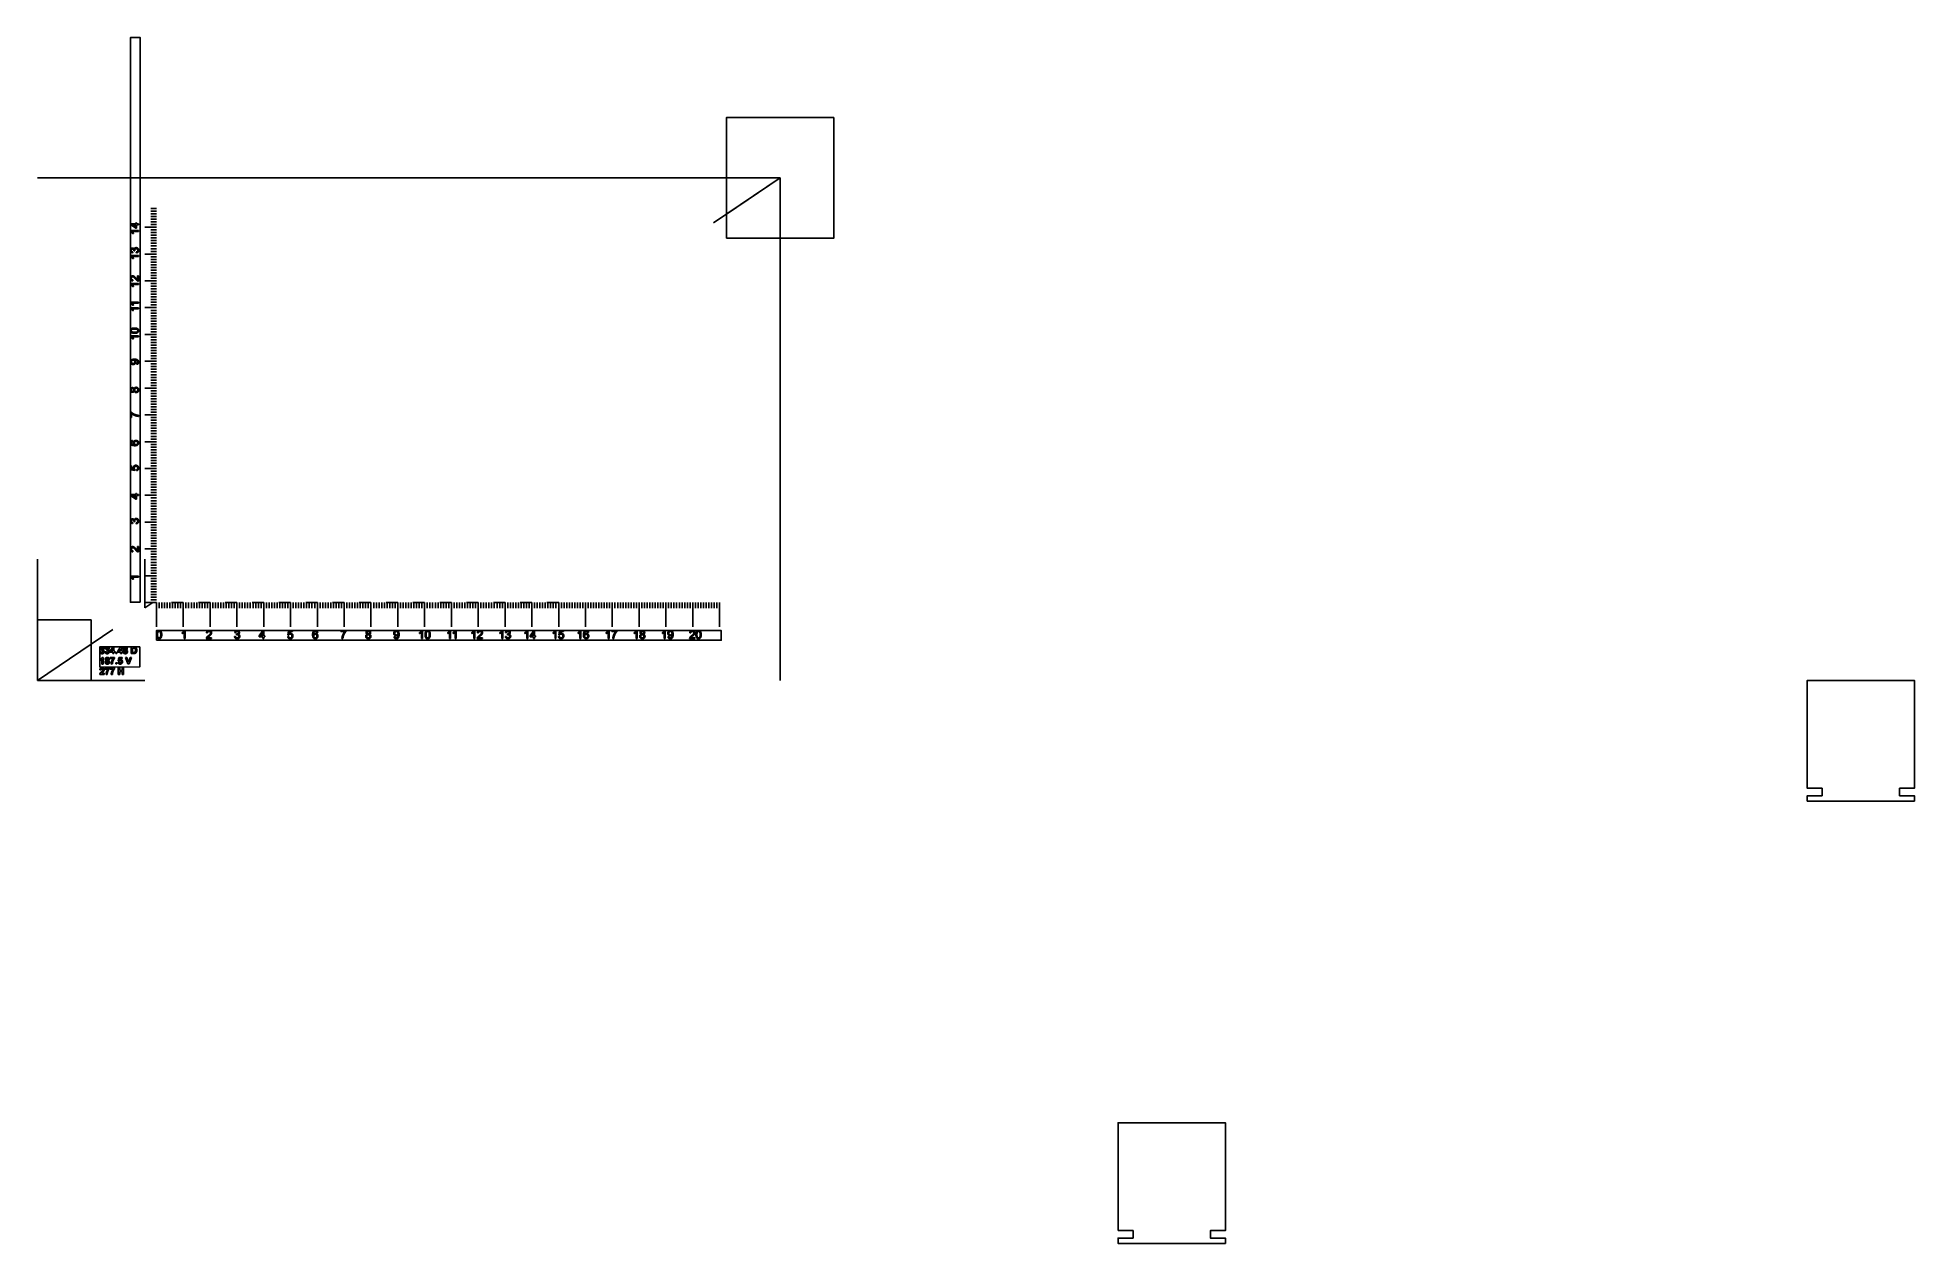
# Model space of a CAD drawing. Header units: millimetres. Extents: x -350 to 350, y -210 to 240.
import ezdxf

# ---------------------------------------------------------------- set-up
doc = ezdxf.new("R2010")
doc.units = ezdxf.units.MM
doc.layers.get('0').update_dxf_attribs({"linetype": 'CONTINUOUS'})

msp = doc.modelspace()

# ---------------------------------------------------------------- linework, layer by layer
for p, q in [((-73.02, 187.5), (-350, 187.5)), ((-73.02, 187.5), (-97.91, 170.65)), ((-93.03, 173.95), (-73.02, 187.5)), ((-73.02, 187.5), (-73.02, 0)), ((-305.64, 176.07), (-307.71, 176.07)), ((-305.64, 175.07), (-307.71, 175.07)), ((-315.33, 170.06), (-315.33, 170.37)), ((-315.33, 170.37), (-313.39, 170.37)), ((-313.39, 168.7), (-315.33, 170.06)), ((-313.39, 170), (-314.74, 170)), ((-314.74, 170), (-313.39, 169.06)), ((-313.39, 170.37), (-313.39, 170.77)), ((-313.39, 170.77), (-313.05, 170.77)), ((-313.39, 169.06), (-313.39, 170)), ((-313.05, 168.7), (-313.39, 168.7)), ((-313.05, 170.77), (-313.05, 170.37)), ((-313.05, 170.37), (-312.33, 170.37)), ((-312.33, 170), (-313.05, 170)), ((-313.05, 170), (-313.05, 168.7)), ((-312.33, 170.37), (-312.33, 170)), ((-305.64, 169.07), (-310, 169.07)), ((-305.64, 174.07), (-307.71, 174.07)), ((-305.64, 173.07), (-307.71, 173.07)), ((-305.64, 172.07), (-307.71, 172.07)), ((-305.64, 171.07), (-307.71, 171.07)), ((-305.64, 170.07), (-307.71, 170.07)), ((-305.64, 169.07), (-307.71, 169.07)), ((-305.64, 168.07), (-307.71, 168.07)), ((-315.34, 167.64), (-315.34, 167.87)), ((-315.34, 167.87), (-312.33, 167.87)), ((-312.33, 167.5), (-314.68, 167.5)), ((-314.23, 166.77), (-314.59, 166.77)), ((-312.33, 167.87), (-312.33, 167.5)), ((-305.64, 167.07), (-307.71, 167.07)), ((-305.64, 166.07), (-307.71, 166.07)), ((-305.64, 165.07), (-307.71, 165.07)), ((-305.64, 164.07), (-307.71, 164.07)), ((-305.64, 163.07), (-307.71, 163.07)), ((-305.64, 162.07), (-307.71, 162.07)), ((-305.64, 161.07), (-307.71, 161.07)), ((-315.34, 158.32), (-315.34, 158.55)), ((-315.34, 158.55), (-312.33, 158.55)), ((-312.33, 158.19), (-314.68, 158.19)), ((-314.23, 157.45), (-314.59, 157.45)), ((-314.5, 159.9), (-314.57, 159.54)), ((-313.75, 160.23), (-314.07, 160.27)), ((-313.12, 159.5), (-313.17, 159.87)), ((-312.33, 158.55), (-312.33, 158.19)), ((-305.64, 159.07), (-310, 159.07)), ((-305.64, 160.07), (-307.71, 160.07)), ((-305.64, 159.07), (-307.71, 159.07)), ((-305.64, 158.07), (-307.71, 158.07)), ((-305.64, 157.07), (-307.71, 157.07)), ((-305.64, 156.07), (-307.71, 156.07)), ((-305.64, 155.07), (-307.71, 155.07)), ((-305.64, 154.07), (-307.71, 154.07)), ((-315.34, 147.83), (-315.34, 148.07)), ((-315.34, 148.07), (-312.33, 148.07)), ((-312.33, 147.7), (-314.68, 147.7)), ((-314.44, 149.41), (-314.48, 149.04)), ((-312.68, 150.95), (-312.33, 150.95)), ((-312.68, 149.48), (-312.68, 150.95)), ((-312.33, 150.95), (-312.33, 148.97)), ((-312.33, 148.07), (-312.33, 147.7)), ((-305.64, 149.07), (-310, 149.07)), ((-305.64, 153.07), (-307.71, 153.07)), ((-305.64, 152.07), (-307.71, 152.07)), ((-305.64, 151.07), (-307.71, 151.07)), ((-305.64, 150.07), (-307.71, 150.07)), ((-305.64, 149.07), (-307.71, 149.07)), ((-305.64, 148.07), (-307.71, 148.07)), ((-305.64, 147.07), (-307.71, 147.07)), ((-315.34, 140.84), (-315.34, 141.08)), ((-315.34, 141.08), (-312.33, 141.08)), ((-312.33, 140.71), (-314.68, 140.71)), ((-314.23, 146.97), (-314.59, 146.97)), ((-312.33, 141.08), (-312.33, 140.71)), ((-305.64, 146.07), (-307.71, 146.07)), ((-305.64, 145.07), (-307.71, 145.07)), ((-305.64, 144.07), (-307.71, 144.07)), ((-305.64, 143.07), (-307.71, 143.07)), ((-305.64, 142.07), (-307.71, 142.07)), ((-305.64, 141.07), (-307.71, 141.07)), ((-305.64, 140.07), (-307.71, 140.07)), ((-315.34, 138.82), (-315.34, 139.06)), ((-315.34, 139.06), (-312.33, 139.06)), ((-312.33, 138.69), (-314.68, 138.69)), ((-314.23, 139.98), (-314.59, 139.98)), ((-314.23, 137.96), (-314.59, 137.96)), ((-312.33, 139.06), (-312.33, 138.69)), ((-305.64, 139.07), (-310, 139.07)), ((-305.64, 139.07), (-307.71, 139.07)), ((-305.64, 138.07), (-307.71, 138.07)), ((-305.64, 137.07), (-307.71, 137.07)), ((-305.64, 136.07), (-307.71, 136.07)), ((-305.64, 135.07), (-307.71, 135.07)), ((-305.64, 134.07), (-307.71, 134.07)), ((-305.64, 133.07), (-307.71, 133.07)), ((-315.34, 128.34), (-315.34, 128.58)), ((-315.34, 128.58), (-312.33, 128.58)), ((-312.33, 128.21), (-314.68, 128.21)), ((-314.23, 127.47), (-314.59, 127.47)), ((-312.33, 128.58), (-312.33, 128.21)), ((-305.64, 129.07), (-310, 129.07)), ((-305.64, 132.07), (-307.71, 132.07)), ((-305.64, 131.07), (-307.71, 131.07)), ((-305.64, 130.07), (-307.71, 130.07)), ((-305.64, 129.07), (-307.71, 129.07)), ((-305.64, 128.07), (-307.71, 128.07)), ((-305.64, 127.07), (-307.71, 127.07)), ((-305.64, 126.07), (-307.71, 126.07)), ((-305.64, 119.07), (-310, 119.07)), ((-305.64, 125.07), (-307.71, 125.07)), ((-305.64, 124.07), (-307.71, 124.07)), ((-305.64, 123.07), (-307.71, 123.07)), ((-305.64, 122.07), (-307.71, 122.07)), ((-305.64, 121.07), (-307.71, 121.07)), ((-305.64, 120.07), (-307.71, 120.07)), ((-305.64, 119.07), (-307.71, 119.07)), ((-313.02, 117.93), (-313.06, 118.28)), ((-305.64, 118.07), (-307.71, 118.07)), ((-305.64, 117.07), (-307.71, 117.07)), ((-305.64, 116.07), (-307.71, 116.07)), ((-305.64, 115.07), (-307.71, 115.07)), ((-305.64, 114.07), (-307.71, 114.07)), ((-305.64, 113.07), (-307.71, 113.07)), ((-305.64, 112.07), (-307.71, 112.07)), ((-305.64, 109.07), (-310, 109.07)), ((-305.64, 111.07), (-307.71, 111.07)), ((-305.64, 110.07), (-307.71, 110.07)), ((-305.64, 109.07), (-307.71, 109.07)), ((-305.64, 108.07), (-307.71, 108.07)), ((-305.64, 107.07), (-307.71, 107.07)), ((-305.64, 106.07), (-307.71, 106.07)), ((-305.64, 105.07), (-307.71, 105.07)), ((-315.29, 98.1), (-315.29, 100.04)), ((-315.29, 100.04), (-315.01, 100.04)), ((-314.94, 98.1), (-315.29, 98.1)), ((-314.94, 99.57), (-314.94, 98.1)), ((-312.33, 98.9), (-312.33, 98.52)), ((-305.64, 99.07), (-310, 99.07)), ((-305.64, 104.07), (-307.71, 104.07)), ((-305.64, 103.07), (-307.71, 103.07)), ((-305.64, 102.07), (-307.71, 102.07)), ((-305.64, 101.07), (-307.71, 101.07)), ((-305.64, 100.07), (-307.71, 100.07)), ((-305.64, 99.07), (-307.71, 99.07)), ((-305.64, 98.07), (-307.71, 98.07)), ((-305.64, 97.07), (-307.71, 97.07)), ((-305.64, 96.07), (-307.71, 96.07)), ((-305.64, 95.07), (-307.71, 95.07)), ((-305.64, 94.07), (-307.71, 94.07)), ((-305.64, 93.07), (-307.71, 93.07)), ((-305.64, 92.07), (-307.71, 92.07)), ((-305.64, 91.07), (-307.71, 91.07)), ((-314.6, 89.5), (-314.57, 89.14)), ((-305.64, 89.07), (-310, 89.07)), ((-305.64, 90.07), (-307.71, 90.07)), ((-305.64, 89.07), (-307.71, 89.07)), ((-305.64, 88.07), (-307.71, 88.07)), ((-305.64, 87.07), (-307.71, 87.07)), ((-305.64, 86.07), (-307.71, 86.07)), ((-305.64, 85.07), (-307.71, 85.07)), ((-305.64, 84.07), (-307.71, 84.07)), ((-315.29, 78.63), (-315.29, 80.12)), ((-315.29, 80.12), (-314.94, 80.12)), ((-313.75, 78.34), (-315.29, 78.63)), ((-314.94, 80.12), (-314.94, 78.93)), ((-314.94, 78.93), (-314.13, 78.77)), ((-313.7, 78.69), (-313.75, 78.34)), ((-313.12, 78.28), (-313.15, 78.66)), ((-305.64, 79.07), (-310, 79.07)), ((-305.64, 83.07), (-307.71, 83.07)), ((-305.64, 82.07), (-307.71, 82.07)), ((-305.64, 81.07), (-307.71, 81.07)), ((-305.64, 80.07), (-307.71, 80.07)), ((-305.64, 79.07), (-307.71, 79.07)), ((-305.64, 78.07), (-307.71, 78.07)), ((-305.64, 77.07), (-307.71, 77.07)), ((-305.64, 76.07), (-307.71, 76.07)), ((-305.64, 75.07), (-307.71, 75.07)), ((-305.64, 74.07), (-307.71, 74.07)), ((-305.64, 73.07), (-307.71, 73.07)), ((-305.64, 72.07), (-307.71, 72.07)), ((-305.64, 71.07), (-307.71, 71.07)), ((-305.64, 70.07), (-307.71, 70.07)), ((-315.33, 69.04), (-315.33, 69.34)), ((-315.33, 69.34), (-313.39, 69.34)), ((-313.39, 67.67), (-315.33, 69.04)), ((-313.39, 68.98), (-314.74, 68.98)), ((-314.74, 68.98), (-313.39, 68.04)), ((-313.39, 69.34), (-313.39, 69.75)), ((-313.39, 69.75), (-313.05, 69.75)), ((-313.39, 68.04), (-313.39, 68.98)), ((-313.05, 67.67), (-313.39, 67.67)), ((-313.05, 69.75), (-313.05, 69.34)), ((-313.05, 69.34), (-312.33, 69.34)), ((-312.33, 68.98), (-313.05, 68.98)), ((-313.05, 68.98), (-313.05, 67.67)), ((-312.33, 69.34), (-312.33, 68.98)), ((-305.64, 69.07), (-310, 69.07)), ((-305.64, 69.07), (-307.71, 69.07)), ((-305.64, 68.07), (-307.71, 68.07)), ((-305.64, 67.07), (-307.71, 67.07)), ((-305.64, 66.07), (-307.71, 66.07)), ((-305.64, 65.07), (-307.71, 65.07)), ((-305.64, 64.07), (-307.71, 64.07)), ((-305.64, 63.07), (-307.71, 63.07)), ((-314.5, 58.88), (-314.57, 58.52)), ((-313.75, 59.21), (-314.07, 59.25)), ((-313.12, 58.48), (-313.17, 58.85)), ((-305.64, 59.07), (-310, 59.07)), ((-305.64, 62.07), (-307.71, 62.07)), ((-305.64, 61.07), (-307.71, 61.07)), ((-305.64, 60.07), (-307.71, 60.07)), ((-305.64, 59.07), (-307.71, 59.07)), ((-305.64, 58.07), (-307.71, 58.07)), ((-305.64, 57.07), (-307.71, 57.07)), ((-305.64, 56.07), (-307.71, 56.07)), ((-312.68, 49.93), (-312.33, 49.93)), ((-312.68, 48.46), (-312.68, 49.93)), ((-312.33, 49.93), (-312.33, 47.95)), ((-305.64, 49.07), (-310, 49.07)), ((-305.64, 55.07), (-307.71, 55.07)), ((-305.64, 54.07), (-307.71, 54.07)), ((-305.64, 53.07), (-307.71, 53.07)), ((-305.64, 52.07), (-307.71, 52.07)), ((-305.64, 51.07), (-307.71, 51.07)), ((-305.64, 50.07), (-307.71, 50.07)), ((-305.64, 49.07), (-307.71, 49.07)), ((-350, 0), (-350, 45.26)), ((-314.44, 48.4), (-314.48, 48.02)), ((-310, 45.26), (-310, 27.08)), ((-305.64, 48.07), (-307.71, 48.07)), ((-305.64, 47.07), (-307.71, 47.07)), ((-305.64, 46.07), (-307.71, 46.07)), ((-305.64, 45.07), (-307.71, 45.07)), ((-305.64, 44.07), (-307.71, 44.07)), ((-305.64, 43.07), (-307.71, 43.07)), ((-305.64, 42.07), (-307.71, 42.07)), ((-315.34, 38.66), (-315.34, 38.9)), ((-315.34, 38.9), (-312.33, 38.9)), ((-312.33, 38.53), (-314.68, 38.53)), ((-314.23, 37.8), (-314.59, 37.8)), ((-312.33, 38.9), (-312.33, 38.53)), ((-305.64, 39.07), (-310, 39.07)), ((-305.64, 41.07), (-307.71, 41.07)), ((-305.64, 40.07), (-307.71, 40.07)), ((-305.64, 39.07), (-307.71, 39.07)), ((-305.64, 38.07), (-307.71, 38.07)), ((-305.64, 37.07), (-307.71, 37.07)), ((-305.64, 36.07), (-307.71, 36.07)), ((-305.64, 35.07), (-307.71, 35.07)), ((-305.64, 29.07), (-310, 29.07)), ((-310, 27.08), (-307.06, 29.07)), ((-305.64, 34.07), (-307.71, 34.07)), ((-305.64, 33.07), (-307.71, 33.07)), ((-305.64, 32.07), (-307.71, 32.07)), ((-305.64, 31.07), (-307.71, 31.07)), ((-305.64, 30.07), (-307.71, 30.07)), ((-305.64, 29.07), (-307.71, 29.07)), ((-305.64, 29.07), (-305.64, 20)), ((-305.64, 29.07), (-305.64, 27)), ((-304.64, 29.07), (-304.64, 27)), ((-303.64, 29.07), (-303.64, 27)), ((-302.64, 29.07), (-302.64, 27)), ((-301.64, 29.07), (-301.64, 27)), ((-300.64, 29.07), (-300.64, 27)), ((-295.64, 29.07), (-300, 29.07)), ((-299.64, 29.07), (-299.64, 27)), ((-298.64, 29.07), (-298.64, 27)), ((-297.64, 29.07), (-297.64, 27)), ((-296.64, 29.07), (-296.64, 27)), ((-295.64, 29.07), (-295.64, 20)), ((-295.64, 29.07), (-295.64, 27)), ((-294.64, 29.07), (-294.64, 27)), ((-293.64, 29.07), (-293.64, 27)), ((-292.64, 29.07), (-292.64, 27)), ((-291.64, 29.07), (-291.64, 27)), ((-290.64, 29.07), (-290.64, 27)), ((-285.64, 29.07), (-290, 29.07)), ((-289.64, 29.07), (-289.64, 27)), ((-288.64, 29.07), (-288.64, 27)), ((-287.64, 29.07), (-287.64, 27)), ((-286.64, 29.07), (-286.64, 27)), ((-285.64, 29.07), (-285.64, 20)), ((-285.64, 29.07), (-285.64, 27)), ((-284.64, 29.07), (-284.64, 27)), ((-283.64, 29.07), (-283.64, 27)), ((-282.64, 29.07), (-282.64, 27)), ((-281.64, 29.07), (-281.64, 27)), ((-280.64, 29.07), (-280.64, 27)), ((-275.64, 29.07), (-280, 29.07)), ((-279.64, 29.07), (-279.64, 27)), ((-278.64, 29.07), (-278.64, 27)), ((-277.64, 29.07), (-277.64, 27)), ((-276.64, 29.07), (-276.64, 27)), ((-275.64, 29.07), (-275.64, 20)), ((-275.64, 29.07), (-275.64, 27)), ((-274.64, 29.07), (-274.64, 27)), ((-273.64, 29.07), (-273.64, 27)), ((-272.64, 29.07), (-272.64, 27)), ((-271.64, 29.07), (-271.64, 27)), ((-270.64, 29.07), (-270.64, 27)), ((-265.64, 29.07), (-270, 29.07)), ((-269.64, 29.07), (-269.64, 27)), ((-268.64, 29.07), (-268.64, 27)), ((-267.64, 29.07), (-267.64, 27)), ((-266.64, 29.07), (-266.64, 27)), ((-265.64, 29.07), (-265.64, 20)), ((-265.64, 29.07), (-265.64, 27)), ((-264.64, 29.07), (-264.64, 27)), ((-263.64, 29.07), (-263.64, 27)), ((-262.64, 29.07), (-262.64, 27)), ((-261.64, 29.07), (-261.64, 27)), ((-260.64, 29.07), (-260.64, 27)), ((-255.64, 29.07), (-260, 29.07)), ((-259.64, 29.07), (-259.64, 27)), ((-258.64, 29.07), (-258.64, 27)), ((-257.64, 29.07), (-257.64, 27)), ((-256.64, 29.07), (-256.64, 27)), ((-255.64, 29.07), (-255.64, 20)), ((-255.64, 29.07), (-255.64, 27)), ((-254.64, 29.07), (-254.64, 27)), ((-253.64, 29.07), (-253.64, 27)), ((-252.64, 29.07), (-252.64, 27)), ((-251.64, 29.07), (-251.64, 27)), ((-250.64, 29.07), (-250.64, 27)), ((-245.64, 29.07), (-250, 29.07)), ((-249.64, 29.07), (-249.64, 27)), ((-248.64, 29.07), (-248.64, 27)), ((-247.64, 29.07), (-247.64, 27)), ((-246.64, 29.07), (-246.64, 27)), ((-245.64, 29.07), (-245.64, 20)), ((-245.64, 29.07), (-245.64, 27)), ((-244.64, 29.07), (-244.64, 27)), ((-243.64, 29.07), (-243.64, 27)), ((-242.64, 29.07), (-242.64, 27)), ((-241.64, 29.07), (-241.64, 27)), ((-240.64, 29.07), (-240.64, 27)), ((-235.64, 29.07), (-240, 29.07)), ((-239.64, 29.07), (-239.64, 27)), ((-238.64, 29.07), (-238.64, 27)), ((-237.64, 29.07), (-237.64, 27)), ((-236.64, 29.07), (-236.64, 27)), ((-235.64, 29.07), (-235.64, 20)), ((-235.64, 29.07), (-235.64, 27)), ((-234.64, 29.07), (-234.64, 27)), ((-233.64, 29.07), (-233.64, 27)), ((-232.64, 29.07), (-232.64, 27)), ((-231.64, 29.07), (-231.64, 27)), ((-230.64, 29.07), (-230.64, 27)), ((-225.64, 29.07), (-230, 29.07)), ((-229.64, 29.07), (-229.64, 27)), ((-228.64, 29.07), (-228.64, 27)), ((-227.64, 29.07), (-227.64, 27)), ((-226.64, 29.07), (-226.64, 27)), ((-225.64, 29.07), (-225.64, 20)), ((-225.64, 29.07), (-225.64, 27)), ((-224.64, 29.07), (-224.64, 27)), ((-223.64, 29.07), (-223.64, 27)), ((-222.64, 29.07), (-222.64, 27)), ((-221.64, 29.07), (-221.64, 27)), ((-220.64, 29.07), (-220.64, 27)), ((-215.64, 29.07), (-220, 29.07)), ((-219.64, 29.07), (-219.64, 27)), ((-218.64, 29.07), (-218.64, 27)), ((-217.64, 29.07), (-217.64, 27)), ((-216.64, 29.07), (-216.64, 27)), ((-215.64, 29.07), (-215.64, 20)), ((-215.64, 29.07), (-215.64, 27)), ((-214.64, 29.07), (-214.64, 27)), ((-213.64, 29.07), (-213.64, 27)), ((-212.64, 29.07), (-212.64, 27)), ((-211.64, 29.07), (-211.64, 27)), ((-210.64, 29.07), (-210.64, 27)), ((-205.64, 29.07), (-210, 29.07)), ((-209.64, 29.07), (-209.64, 27)), ((-208.64, 29.07), (-208.64, 27)), ((-207.64, 29.07), (-207.64, 27)), ((-206.64, 29.07), (-206.64, 27)), ((-205.64, 29.07), (-205.64, 20)), ((-205.64, 29.07), (-205.64, 27)), ((-204.64, 29.07), (-204.64, 27)), ((-203.64, 29.07), (-203.64, 27)), ((-202.64, 29.07), (-202.64, 27)), ((-201.64, 29.07), (-201.64, 27)), ((-200.64, 29.07), (-200.64, 27)), ((-195.64, 29.07), (-200, 29.07)), ((-199.64, 29.07), (-199.64, 27)), ((-198.64, 29.07), (-198.64, 27)), ((-197.64, 29.07), (-197.64, 27)), ((-196.64, 29.07), (-196.64, 27)), ((-195.64, 29.07), (-195.64, 20)), ((-195.64, 29.07), (-195.64, 27)), ((-194.64, 29.07), (-194.64, 27)), ((-193.64, 29.07), (-193.64, 27)), ((-192.64, 29.07), (-192.64, 27)), ((-191.64, 29.07), (-191.64, 27)), ((-190.64, 29.07), (-190.64, 27)), ((-185.64, 29.07), (-190, 29.07)), ((-189.64, 29.07), (-189.64, 27)), ((-188.64, 29.07), (-188.64, 27)), ((-187.64, 29.07), (-187.64, 27)), ((-186.64, 29.07), (-186.64, 27)), ((-185.64, 29.07), (-185.64, 20)), ((-185.64, 29.07), (-185.64, 27)), ((-184.64, 29.07), (-184.64, 27)), ((-183.64, 29.07), (-183.64, 27)), ((-182.64, 29.07), (-182.64, 27)), ((-181.64, 29.07), (-181.64, 27)), ((-180.64, 29.07), (-180.64, 27)), ((-175.64, 29.07), (-180, 29.07)), ((-179.64, 29.07), (-179.64, 27)), ((-178.64, 29.07), (-178.64, 27)), ((-177.64, 29.07), (-177.64, 27)), ((-176.64, 29.07), (-176.64, 27)), ((-175.64, 29.07), (-175.64, 20)), ((-175.64, 29.07), (-175.64, 27)), ((-174.64, 29.07), (-174.64, 27)), ((-173.64, 29.07), (-173.64, 27)), ((-172.64, 29.07), (-172.64, 27)), ((-171.64, 29.07), (-171.64, 27)), ((-170.64, 29.07), (-170.64, 27)), ((-165.64, 29.07), (-170, 29.07)), ((-169.64, 29.07), (-169.64, 27)), ((-168.64, 29.07), (-168.64, 27)), ((-167.64, 29.07), (-167.64, 27)), ((-166.64, 29.07), (-166.64, 27)), ((-165.64, 29.07), (-165.64, 20)), ((-165.64, 29.07), (-165.64, 27)), ((-164.64, 29.07), (-164.64, 27)), ((-163.64, 29.07), (-163.64, 27)), ((-162.64, 29.07), (-162.64, 27)), ((-161.64, 29.07), (-161.64, 27)), ((-160.64, 29.07), (-160.64, 27)), ((-155.64, 29.07), (-160, 29.07)), ((-159.64, 29.07), (-159.64, 27)), ((-158.64, 29.07), (-158.64, 27)), ((-157.64, 29.07), (-157.64, 27)), ((-156.64, 29.07), (-156.64, 27)), ((-155.64, 29.07), (-155.64, 20)), ((-155.64, 29.07), (-155.64, 27)), ((-154.64, 29.07), (-154.64, 27)), ((-153.64, 29.07), (-153.64, 27)), ((-152.64, 29.07), (-152.64, 27)), ((-151.64, 29.07), (-151.64, 27)), ((-150.64, 29.07), (-150.64, 27)), ((-149.64, 29.07), (-149.64, 27)), ((-148.64, 29.07), (-148.64, 27)), ((-147.64, 29.07), (-147.64, 27)), ((-146.64, 29.07), (-146.64, 27)), ((-145.64, 29.07), (-145.64, 20)), ((-145.64, 29.07), (-145.64, 27)), ((-144.64, 29.07), (-144.64, 27)), ((-143.64, 29.07), (-143.64, 27)), ((-142.64, 29.07), (-142.64, 27)), ((-141.64, 29.07), (-141.64, 27)), ((-140.64, 29.07), (-140.64, 27)), ((-139.64, 29.07), (-139.64, 27)), ((-138.64, 29.07), (-138.64, 27)), ((-137.64, 29.07), (-137.64, 27)), ((-136.64, 29.07), (-136.64, 27)), ((-135.64, 29.07), (-135.64, 20)), ((-135.64, 29.07), (-135.64, 27)), ((-134.64, 29.07), (-134.64, 27)), ((-133.64, 29.07), (-133.64, 27)), ((-132.64, 29.07), (-132.64, 27)), ((-131.64, 29.07), (-131.64, 27)), ((-130.64, 29.07), (-130.64, 27)), ((-129.64, 29.07), (-129.64, 27)), ((-128.64, 29.07), (-128.64, 27)), ((-127.64, 29.07), (-127.64, 27)), ((-126.64, 29.07), (-126.64, 27)), ((-125.64, 29.07), (-125.64, 20)), ((-125.64, 29.07), (-125.64, 27)), ((-124.64, 29.07), (-124.64, 27)), ((-123.64, 29.07), (-123.64, 27)), ((-122.64, 29.07), (-122.64, 27)), ((-121.64, 29.07), (-121.64, 27)), ((-120.64, 29.07), (-120.64, 27)), ((-119.64, 29.07), (-119.64, 27)), ((-118.64, 29.07), (-118.64, 27)), ((-117.64, 29.07), (-117.64, 27)), ((-116.64, 29.07), (-116.64, 27)), ((-115.64, 29.07), (-115.64, 20)), ((-115.64, 29.07), (-115.64, 27)), ((-114.64, 29.07), (-114.64, 27)), ((-113.64, 29.07), (-113.64, 27)), ((-112.64, 29.07), (-112.64, 27)), ((-111.64, 29.07), (-111.64, 27)), ((-110.64, 29.07), (-110.64, 27)), ((-109.64, 29.07), (-109.64, 27)), ((-108.64, 29.07), (-108.64, 27)), ((-107.64, 29.07), (-107.64, 27)), ((-106.64, 29.07), (-106.64, 27)), ((-105.64, 29.07), (-105.64, 20)), ((-105.64, 29.07), (-105.64, 27)), ((-104.64, 29.07), (-104.64, 27)), ((-103.64, 29.07), (-103.64, 27)), ((-102.64, 29.07), (-102.64, 27)), ((-101.64, 29.07), (-101.64, 27)), ((-100.64, 29.07), (-100.64, 27)), ((-99.64, 29.07), (-99.64, 27)), ((-98.64, 29.07), (-98.64, 27)), ((-97.64, 29.07), (-97.64, 27)), ((-96.64, 29.07), (-96.64, 27)), ((-95.64, 29.07), (-95.64, 20)), ((-350, 22.63), (-330, 22.63)), ((-330, 22.63), (-330, 0)), ((-350, 0), (-321.97, 18.97)), ((-296.04, 17.52), (-296.04, 17.87)), ((-295.3, 15.61), (-295.3, 17.96)), ((-294.93, 15.61), (-295.3, 15.61)), ((-295.17, 18.62), (-294.93, 18.62)), ((-294.93, 18.62), (-294.93, 15.61)), ((-285.07, 15.61), (-287.05, 15.61)), ((-286.6, 17.72), (-286.98, 17.76)), ((-286.54, 15.97), (-285.07, 15.97)), ((-285.07, 15.97), (-285.07, 15.61)), ((-276.52, 16.4), (-276.15, 16.45)), ((-276.12, 17.78), (-276.48, 17.85)), ((-275.79, 17.03), (-275.75, 17.36)), ((-267.33, 16.67), (-265.96, 18.61)), ((-267.33, 16.33), (-267.33, 16.67)), ((-266.02, 16.33), (-267.33, 16.33)), ((-266.02, 18.02), (-266.96, 16.67)), ((-266.96, 16.67), (-266.02, 16.67)), ((-266.02, 16.67), (-266.02, 18.02)), ((-266.02, 15.61), (-266.02, 16.33)), ((-265.66, 15.61), (-266.02, 15.61)), ((-265.96, 18.61), (-265.66, 18.61)), ((-265.66, 18.61), (-265.66, 16.67)), ((-265.66, 16.67), (-265.25, 16.67)), ((-265.25, 16.33), (-265.66, 16.33)), ((-265.66, 16.33), (-265.66, 15.61)), ((-265.25, 16.67), (-265.25, 16.33)), ((-256.72, 16.4), (-256.34, 16.43)), ((-256.66, 17.03), (-256.37, 18.57)), ((-256.31, 16.99), (-256.66, 17.03)), ((-256.37, 18.57), (-254.88, 18.57)), ((-256.07, 18.22), (-256.23, 17.41)), ((-254.88, 18.22), (-256.07, 18.22)), ((-254.88, 18.57), (-254.88, 18.22)), ((-245.5, 17.88), (-245.86, 17.85)), ((-236.9, 18.22), (-236.9, 18.57)), ((-236.9, 18.57), (-234.96, 18.57)), ((-235.43, 18.22), (-236.9, 18.22)), ((-236.1, 15.61), (-236.48, 15.61)), ((-234.96, 18.57), (-234.96, 18.29)), ((-217.07, 16.31), (-216.72, 16.34)), ((-207.53, 17.52), (-207.53, 17.87)), ((-206.79, 15.61), (-206.79, 17.96)), ((-206.42, 15.61), (-206.79, 15.61)), ((-206.66, 18.62), (-206.42, 18.62)), ((-206.42, 18.62), (-206.42, 15.61)), ((-197.04, 17.52), (-197.04, 17.87)), ((-196.31, 15.61), (-196.31, 17.96)), ((-195.94, 15.61), (-196.31, 15.61)), ((-196.18, 18.62), (-195.94, 18.62)), ((-195.94, 18.62), (-195.94, 15.61)), ((-195.02, 17.52), (-195.02, 17.87)), ((-194.29, 15.61), (-194.29, 17.96)), ((-193.92, 15.61), (-194.29, 15.61)), ((-194.16, 18.62), (-193.92, 18.62)), ((-193.92, 18.62), (-193.92, 15.61)), ((-188.03, 17.52), (-188.03, 17.87)), ((-187.3, 15.61), (-187.3, 17.96)), ((-186.93, 15.61), (-187.3, 15.61)), ((-187.17, 18.62), (-186.93, 18.62)), ((-186.93, 18.62), (-186.93, 15.61)), ((-184.05, 15.61), (-186.03, 15.61)), ((-185.59, 17.72), (-185.96, 17.76)), ((-185.52, 15.97), (-184.05, 15.97)), ((-184.05, 15.97), (-184.05, 15.61)), ((-177.55, 17.52), (-177.55, 17.87)), ((-176.81, 15.61), (-176.81, 17.96)), ((-176.45, 15.61), (-176.81, 15.61)), ((-176.68, 18.62), (-176.45, 18.62)), ((-176.45, 18.62), (-176.45, 15.61)), ((-175.5, 16.4), (-175.13, 16.45)), ((-175.1, 17.78), (-175.46, 17.85)), ((-174.77, 17.03), (-174.73, 17.36)), ((-168.23, 17.52), (-168.23, 17.87)), ((-167.5, 15.61), (-167.5, 17.96)), ((-167.13, 15.61), (-167.5, 15.61)), ((-167.36, 18.62), (-167.13, 18.62)), ((-167.13, 18.62), (-167.13, 15.61)), ((-166.3, 16.67), (-164.94, 18.61)), ((-166.3, 16.33), (-166.3, 16.67)), ((-165, 16.33), (-166.3, 16.33)), ((-165, 18.02), (-165.94, 16.67)), ((-165.94, 16.67), (-165, 16.67)), ((-165, 16.67), (-165, 18.02)), ((-165, 15.61), (-165, 16.33)), ((-164.63, 15.61), (-165, 15.61)), ((-164.94, 18.61), (-164.63, 18.61)), ((-164.63, 18.61), (-164.63, 16.67)), ((-164.63, 16.67), (-164.23, 16.67)), ((-164.23, 16.33), (-164.63, 16.33)), ((-164.63, 16.33), (-164.63, 15.61)), ((-164.23, 16.67), (-164.23, 16.33)), ((-157.75, 17.52), (-157.75, 17.87)), ((-157.01, 15.61), (-157.01, 17.96)), ((-156.64, 15.61), (-157.01, 15.61)), ((-156.88, 18.62), (-156.64, 18.62)), ((-156.64, 18.62), (-156.64, 15.61)), ((-155.7, 16.4), (-155.31, 16.43)), ((-155.63, 17.03), (-155.34, 18.57)), ((-155.29, 16.99), (-155.63, 17.03)), ((-155.34, 18.57), (-153.85, 18.57)), ((-155.05, 18.22), (-155.21, 17.41)), ((-153.85, 18.22), (-155.05, 18.22)), ((-153.85, 18.57), (-153.85, 18.22)), ((-148.43, 17.52), (-148.43, 17.87)), ((-147.69, 15.61), (-147.69, 17.96)), ((-147.32, 15.61), (-147.69, 15.61)), ((-147.56, 18.62), (-147.32, 18.62)), ((-147.32, 18.62), (-147.32, 15.61)), ((-144.47, 17.88), (-144.84, 17.85)), ((-137.95, 17.52), (-137.95, 17.87)), ((-137.21, 15.61), (-137.21, 17.96)), ((-136.84, 15.61), (-137.21, 15.61)), ((-137.08, 18.62), (-136.84, 18.62)), ((-136.84, 18.62), (-136.84, 15.61)), ((-135.87, 18.22), (-135.87, 18.57)), ((-135.87, 18.57), (-133.93, 18.57)), ((-134.4, 18.22), (-135.87, 18.22)), ((-135.07, 15.61), (-135.45, 15.61)), ((-133.93, 18.57), (-133.93, 18.29)), ((-127.46, 17.52), (-127.46, 17.87)), ((-126.73, 15.61), (-126.73, 17.96)), ((-126.36, 15.61), (-126.73, 15.61)), ((-126.59, 18.62), (-126.36, 18.62)), ((-126.36, 18.62), (-126.36, 15.61)), ((-116.98, 17.52), (-116.98, 17.87)), ((-116.24, 15.61), (-116.24, 17.96)), ((-115.87, 15.61), (-116.24, 15.61)), ((-116.11, 18.62), (-115.87, 18.62)), ((-115.87, 18.62), (-115.87, 15.61)), ((-114.87, 16.31), (-114.52, 16.34)), ((-104.84, 15.61), (-106.82, 15.61)), ((-106.38, 17.72), (-106.75, 17.76)), ((-106.31, 15.97), (-104.84, 15.97)), ((-104.84, 15.97), (-104.84, 15.61)), ((-350, 0), (-330, 13.54)), ((-326.75, 10.67), (-326.29, 10.72)), ((-326.28, 11.78), (-326.72, 11.85)), ((-326.6, 7.57), (-326.6, 8)), ((-326.14, 11.13), (-326.09, 11.52)), ((-325.99, 6.14), (-325.99, 7.93)), ((-325.9, 8.63), (-325.52, 8.63)), ((-325.52, 8.63), (-325.51, 6.14)), ((-324.82, 10.67), (-324.36, 10.73)), ((-324.35, 11.78), (-324.79, 11.85)), ((-324.21, 11.13), (-324.16, 11.52)), ((-322.96, 10.93), (-321.89, 12.51)), ((-322.96, 10.51), (-322.96, 10.93)), ((-321.95, 10.51), (-322.96, 10.51)), ((-322.88, 8.15), (-322.88, 8.59)), ((-322.88, 8.59), (-321.25, 8.59)), ((-321.79, 8.15), (-322.88, 8.15)), ((-321.95, 11.78), (-322.52, 10.93)), ((-322.52, 10.93), (-321.95, 10.93)), ((-321.95, 10.93), (-321.95, 11.78)), ((-321.95, 10.02), (-321.95, 10.51)), ((-321.49, 10.02), (-321.95, 10.02)), ((-321.89, 12.51), (-321.49, 12.51)), ((-321.49, 12.51), (-321.49, 10.93)), ((-321.49, 10.93), (-321.18, 10.93)), ((-321.18, 10.52), (-321.49, 10.52)), ((-321.49, 10.52), (-321.49, 10.02)), ((-321.25, 8.59), (-321.25, 8.25)), ((-321.18, 10.93), (-321.18, 10.52)), ((-320.85, 10.02), (-320.85, 10.49)), ((-320.85, 10.49), (-320.37, 10.49)), ((-320.37, 10.02), (-320.85, 10.02)), ((-320.37, 10.49), (-320.37, 10.02)), ((-320.07, 10.93), (-319, 12.51)), ((-320.07, 10.52), (-320.07, 10.93)), ((-319.05, 10.52), (-320.07, 10.52)), ((-319.92, 7.3), (-319.68, 8.59)), ((-319.53, 7.25), (-319.92, 7.3)), ((-319.68, 8.59), (-318.42, 8.6)), ((-319.06, 11.78), (-319.62, 10.94)), ((-319.62, 10.94), (-319.05, 10.94)), ((-319.31, 8.15), (-319.39, 7.73)), ((-318.42, 8.15), (-319.31, 8.15)), ((-319.05, 10.94), (-319.06, 11.78)), ((-319.05, 10.02), (-319.05, 10.52)), ((-318.59, 10.02), (-319.05, 10.02)), ((-319, 12.51), (-318.6, 12.51)), ((-318.6, 12.51), (-318.59, 10.94)), ((-318.59, 10.94), (-318.29, 10.94)), ((-318.29, 10.52), (-318.59, 10.52)), ((-318.59, 10.52), (-318.59, 10.02)), ((-318.42, 8.6), (-318.42, 8.15)), ((-318.29, 10.94), (-318.29, 10.52)), ((-316.35, 6.15), (-317.24, 8.63)), ((-317.24, 8.63), (-316.7, 8.63)), ((-316.7, 8.63), (-316.07, 6.8)), ((-316.07, 6.8), (-315.46, 8.63)), ((-314.93, 8.63), (-315.82, 6.15)), ((-315.46, 8.63), (-314.93, 8.63)), ((-315.06, 12.5), (-314.15, 12.51)), ((-315.06, 10.02), (-315.06, 12.5)), ((-314.12, 10.03), (-315.06, 10.02)), ((-314.56, 12.09), (-314.56, 10.44)), ((-314.34, 12.09), (-314.56, 12.09)), ((-314.56, 10.44), (-314.19, 10.44)), ((-310, 0), (-350, 0)), ((-325.12, 2.27), (-326.78, 2.27)), ((-326.26, 3.98), (-326.73, 4.02)), ((-326.06, 2.71), (-325.12, 2.71)), ((-325.51, 6.14), (-325.99, 6.14)), ((-325.12, 2.71), (-325.12, 2.27)), ((-324.8, 4.28), (-324.8, 4.72)), ((-324.8, 4.72), (-323.17, 4.72)), ((-323.72, 4.28), (-324.8, 4.28)), ((-324, 2.27), (-324.46, 2.27)), ((-323.17, 4.72), (-323.17, 4.37)), ((-322.87, 4.28), (-322.87, 4.72)), ((-322.87, 4.72), (-321.25, 4.72)), ((-321.79, 4.28), (-322.87, 4.28)), ((-322.08, 6.15), (-322.54, 6.14)), ((-322.08, 2.28), (-322.53, 2.27)), ((-321.25, 4.72), (-321.24, 4.38)), ((-320.84, 6.15), (-320.84, 6.62)), ((-320.84, 6.62), (-320.37, 6.62)), ((-320.37, 6.15), (-320.84, 6.15)), ((-320.37, 6.62), (-320.37, 6.15)), ((-319.97, 6.79), (-319.5, 6.84)), ((-319.87, 2.28), (-319.87, 4.76)), ((-319.87, 4.76), (-319.37, 4.76)), ((-319.37, 2.28), (-319.87, 2.28)), ((-319.37, 4.76), (-319.37, 3.78)), ((-319.37, 3.78), (-318.39, 3.78)), ((-318.39, 3.36), (-319.37, 3.36)), ((-319.37, 3.36), (-319.37, 2.28)), ((-318.39, 3.78), (-318.39, 4.76)), ((-318.39, 4.76), (-317.89, 4.76)), ((-318.39, 2.28), (-318.39, 3.36)), ((-317.89, 2.28), (-318.39, 2.28)), ((-317.89, 4.76), (-317.89, 2.28)), ((-315.82, 6.15), (-316.35, 6.15))]:
    msp.add_line(p, q)
for points in [[(-311.72, 29.19), (-311.72, 239.83), (-315.33, 239.83), (-315.33, 29.19)], [(-53, 210), (-53, 165), (-93.03, 165), (-93.03, 210)], [(-305.64, 15), (-95, 15), (-95, 18.61), (-305.64, 18.61)], [(-326.78, 5.02), (-311.89, 5.04), (-311.9, 12.53), (-326.78, 12.51)], [(310, -40.2), (315.56, -40.2), (315.56, -43), (310, -43), (310, -45), (350, -45), (350, -43), (344.44, -43), (344.44, -40.2), (350, -40.2), (350, 0), (310, 0)], [(350, -43), (344.44, -43), (344.44, -40.2), (350, -40.2), (350, 0), (310, 0), (310, -40.2), (315.56, -40.2), (315.56, -43), (310, -43), (310, -45), (350, -45)], [(350, -43), (344.44, -43), (344.44, -40.2), (350, -40.2), (350, 0), (310, 0), (310, -40.2), (315.56, -40.2), (315.56, -43), (310, -43), (310, -45), (350, -45)], [(53, -205.2), (58.56, -205.2), (58.56, -208), (53, -208), (53, -210), (93, -210), (93, -208), (87.44, -208), (87.44, -205.2), (93, -205.2), (93, -165), (53, -165)]]:
    msp.add_lwpolyline(points, close=True)
for points in [[(-314.94, 167.31), (-315.15, 167.54), (-315.34, 167.64)], [(-315.24, 160.89), (-315.13, 161.1), (-314.95, 161.21)], [(-314.95, 161.21), (-314.77, 161.32), (-314.56, 161.32)], [(-314.59, 166.77), (-314.74, 167.08), (-314.94, 167.31)], [(-314.68, 167.5), (-314.55, 167.37), (-314.42, 167.16)], [(-314.56, 161.32), (-314.37, 161.32), (-314.21, 161.21)], [(-314.42, 167.16), (-314.3, 166.94), (-314.23, 166.77)], [(-314.21, 161.21), (-314.05, 161.11), (-313.96, 160.9)], [(-313.96, 160.9), (-313.89, 161.17), (-313.7, 161.32)], [(-313.7, 161.32), (-313.51, 161.46), (-313.22, 161.46)], [(-313.21, 161.07), (-313.46, 161.07), (-313.63, 160.91)], [(-313.22, 161.46), (-312.82, 161.46), (-312.55, 161.18)], [(-312.76, 160.89), (-312.94, 161.07), (-313.21, 161.07)], [(-312.55, 161.18), (-312.28, 160.89), (-312.28, 160.45)], [(-315.34, 160.44), (-315.34, 160.68), (-315.24, 160.89)], [(-315.14, 159.84), (-315.34, 160.08), (-315.34, 160.44)], [(-314.94, 157.99), (-315.15, 158.22), (-315.34, 158.32)], [(-314.57, 159.54), (-314.94, 159.6), (-315.14, 159.84)], [(-314.91, 160.8), (-315.04, 160.66), (-315.04, 160.45)], [(-315.04, 160.45), (-315.04, 160.23), (-314.91, 160.09)], [(-314.59, 157.45), (-314.74, 157.76), (-314.94, 157.99)], [(-314.57, 160.94), (-314.77, 160.94), (-314.91, 160.8)], [(-314.91, 160.09), (-314.77, 159.95), (-314.5, 159.9)], [(-314.68, 158.19), (-314.55, 158.05), (-314.42, 157.84)], [(-314.19, 160.75), (-314.32, 160.94), (-314.57, 160.94)], [(-314.42, 157.84), (-314.3, 157.62), (-314.23, 157.45)], [(-314.07, 160.33), (-314.07, 160.56), (-314.19, 160.75)], [(-314.07, 160.27), (-314.07, 160.3), (-314.07, 160.33)], [(-313.63, 160.91), (-313.79, 160.74), (-313.79, 160.49)], [(-313.79, 160.49), (-313.79, 160.38), (-313.75, 160.23)], [(-313.17, 159.87), (-312.86, 159.93), (-312.72, 160.08)], [(-312.51, 159.8), (-312.75, 159.54), (-313.12, 159.5)], [(-312.58, 160.45), (-312.58, 160.71), (-312.76, 160.89)], [(-312.72, 160.08), (-312.58, 160.24), (-312.58, 160.45)], [(-312.28, 160.45), (-312.28, 160.06), (-312.51, 159.8)], [(-315.34, 150.01), (-315.34, 150.44), (-315.1, 150.69)], [(-315.12, 149.33), (-315.34, 149.58), (-315.34, 150.01)], [(-314.94, 147.51), (-315.15, 147.74), (-315.34, 147.83)], [(-314.48, 149.04), (-314.9, 149.07), (-315.12, 149.33)], [(-315.1, 150.69), (-314.86, 150.95), (-314.51, 150.95)], [(-314.89, 150.41), (-315.04, 150.25), (-315.04, 150)], [(-315.04, 150), (-315.04, 149.74), (-314.88, 149.58)], [(-314.59, 146.97), (-314.74, 147.27), (-314.94, 147.51)], [(-314.52, 150.57), (-314.74, 150.57), (-314.89, 150.41)], [(-314.88, 149.58), (-314.72, 149.42), (-314.44, 149.41)], [(-314.68, 147.7), (-314.55, 147.57), (-314.42, 147.35)], [(-314.08, 150.39), (-314.31, 150.57), (-314.52, 150.57)], [(-314.51, 150.95), (-314.33, 150.95), (-314.16, 150.87)], [(-314.42, 147.35), (-314.3, 147.14), (-314.23, 146.97)], [(-314.16, 150.87), (-313.98, 150.8), (-313.79, 150.63)], [(-313.44, 149.73), (-313.84, 150.22), (-314.08, 150.39)], [(-313.79, 150.63), (-313.6, 150.46), (-313.26, 150.06)], [(-312.99, 149.25), (-313.18, 149.42), (-313.44, 149.73)], [(-313.26, 150.06), (-312.98, 149.73), (-312.88, 149.63)], [(-312.59, 149.01), (-312.79, 149.09), (-312.99, 149.25)], [(-312.88, 149.63), (-312.78, 149.54), (-312.68, 149.48)], [(-312.33, 148.97), (-312.46, 148.96), (-312.59, 149.01)], [(-314.94, 140.52), (-315.15, 140.75), (-315.34, 140.84)], [(-314.59, 139.98), (-314.74, 140.29), (-314.94, 140.52)], [(-314.68, 140.71), (-314.55, 140.58), (-314.42, 140.36)], [(-314.42, 140.36), (-314.3, 140.15), (-314.23, 139.98)], [(-314.94, 138.5), (-315.15, 138.73), (-315.34, 138.82)], [(-314.59, 137.96), (-314.74, 138.27), (-314.94, 138.5)], [(-314.68, 138.69), (-314.55, 138.56), (-314.42, 138.34)], [(-314.42, 138.34), (-314.3, 138.13), (-314.23, 137.96)], [(-315.34, 130.5), (-315.34, 130.74), (-315.25, 130.92)], [(-315.17, 129.96), (-315.34, 130.17), (-315.34, 130.5)], [(-314.94, 128.01), (-315.15, 128.24), (-315.34, 128.34)], [(-315.25, 130.92), (-315.15, 131.11), (-314.97, 131.22)], [(-314.67, 129.63), (-314.99, 129.74), (-315.17, 129.96)], [(-314.79, 130.93), (-315.04, 130.75), (-315.04, 130.5)], [(-315.04, 130.5), (-315.04, 130.24), (-314.82, 130.09)], [(-314.97, 131.22), (-314.78, 131.34), (-314.52, 131.41)], [(-314.59, 127.47), (-314.74, 127.78), (-314.94, 128.01)], [(-314.82, 130.09), (-314.55, 129.9), (-313.81, 129.9)], [(-313.81, 131.1), (-314.55, 131.1), (-314.79, 130.93)], [(-314.68, 128.21), (-314.55, 128.08), (-314.42, 127.86)], [(-313.81, 129.52), (-314.34, 129.52), (-314.67, 129.63)], [(-314.52, 131.41), (-314.26, 131.48), (-313.81, 131.48)], [(-314.42, 127.86), (-314.3, 127.65), (-314.23, 127.47)], [(-313.81, 131.48), (-313.28, 131.48), (-312.96, 131.37)], [(-312.83, 130.93), (-313.07, 131.1), (-313.81, 131.1)], [(-313.81, 129.9), (-313.07, 129.9), (-312.83, 130.07)], [(-312.59, 129.82), (-312.97, 129.52), (-313.81, 129.52)], [(-312.96, 131.37), (-312.63, 131.26), (-312.46, 131.05)], [(-312.58, 130.5), (-312.58, 130.75), (-312.83, 130.93)], [(-312.83, 130.07), (-312.58, 130.25), (-312.58, 130.5)], [(-312.28, 130.5), (-312.28, 130.07), (-312.59, 129.82)], [(-312.46, 131.05), (-312.28, 130.83), (-312.28, 130.5)], [(-315.34, 118.82), (-315.34, 119.11), (-315.19, 119.35)], [(-315.19, 119.35), (-315.03, 119.59), (-314.74, 119.72)], [(-314.85, 119.27), (-315.04, 119.1), (-315.04, 118.86)], [(-314.35, 119.44), (-314.67, 119.44), (-314.85, 119.27)], [(-314.74, 119.72), (-314.44, 119.85), (-313.89, 119.85)], [(-313.85, 119.27), (-314.03, 119.44), (-314.35, 119.44)], [(-313.89, 119.85), (-313.32, 119.85), (-312.98, 119.72)], [(-313.67, 118.85), (-313.67, 119.11), (-313.85, 119.27)], [(-313.67, 119.48), (-313.69, 119.48), (-313.74, 119.48)], [(-313.74, 119.48), (-313.57, 119.37), (-313.46, 119.18)], [(-313.22, 119.42), (-313.44, 119.48), (-313.67, 119.48)], [(-313.46, 119.18), (-313.35, 118.98), (-313.35, 118.76)], [(-312.87, 119.29), (-313, 119.37), (-313.22, 119.42)], [(-312.98, 119.72), (-312.64, 119.6), (-312.46, 119.35)], [(-312.66, 119.08), (-312.74, 119.21), (-312.87, 119.29)], [(-312.58, 118.78), (-312.58, 118.95), (-312.66, 119.08)], [(-312.46, 119.35), (-312.28, 119.1), (-312.28, 118.77)], [(-315.06, 118.14), (-315.34, 118.41), (-315.34, 118.82)], [(-314.33, 117.87), (-314.79, 117.87), (-315.06, 118.14)], [(-315.04, 118.86), (-315.04, 118.62), (-314.84, 118.43)], [(-314.84, 118.43), (-314.64, 118.25), (-314.32, 118.25)], [(-313.62, 118.13), (-313.89, 117.87), (-314.33, 117.87)], [(-314.32, 118.25), (-314.03, 118.25), (-313.85, 118.43)], [(-313.85, 118.43), (-313.67, 118.6), (-313.67, 118.85)], [(-313.35, 118.76), (-313.35, 118.39), (-313.62, 118.13)], [(-313.06, 118.28), (-312.81, 118.33), (-312.69, 118.45)], [(-312.47, 118.2), (-312.67, 117.97), (-313.02, 117.93)], [(-312.69, 118.45), (-312.58, 118.58), (-312.58, 118.78)], [(-312.28, 118.77), (-312.28, 118.42), (-312.47, 118.2)], [(-315.34, 108.37), (-315.34, 108.76), (-315.11, 109)], [(-315.12, 107.74), (-315.34, 107.98), (-315.34, 108.37)], [(-314.57, 107.51), (-314.9, 107.51), (-315.12, 107.74)], [(-315.11, 109), (-314.89, 109.24), (-314.56, 109.24)], [(-314.9, 108.72), (-315.04, 108.58), (-315.04, 108.37)], [(-315.04, 108.37), (-315.04, 108.16), (-314.91, 108.02)], [(-314.91, 108.02), (-314.77, 107.89), (-314.58, 107.89)], [(-314.56, 108.86), (-314.76, 108.86), (-314.9, 108.72)], [(-314.58, 107.89), (-314.37, 107.89), (-314.23, 108.02)], [(-314.2, 107.62), (-314.35, 107.51), (-314.57, 107.51)], [(-314.56, 109.24), (-314.35, 109.24), (-314.2, 109.13)], [(-314.23, 108.73), (-314.37, 108.86), (-314.56, 108.86)], [(-314.1, 108.38), (-314.1, 108.59), (-314.23, 108.73)], [(-314.23, 108.02), (-314.1, 108.16), (-314.1, 108.38)], [(-314.2, 109.13), (-314.04, 109.02), (-313.96, 108.8)], [(-313.96, 107.96), (-314.04, 107.73), (-314.2, 107.62)], [(-313.96, 108.8), (-313.87, 109.08), (-313.67, 109.22)], [(-313.69, 107.54), (-313.89, 107.68), (-313.96, 107.96)], [(-313.62, 108.81), (-313.8, 108.63), (-313.8, 108.37)], [(-313.8, 108.37), (-313.8, 108.11), (-313.63, 107.94)], [(-313.2, 107.39), (-313.49, 107.39), (-313.69, 107.54)], [(-313.67, 109.22), (-313.47, 109.36), (-313.19, 109.36)], [(-313.63, 107.94), (-313.45, 107.77), (-313.2, 107.77)], [(-313.18, 108.99), (-313.45, 108.99), (-313.62, 108.81)], [(-313.2, 107.77), (-313.04, 107.77), (-312.89, 107.84)], [(-312.54, 107.66), (-312.81, 107.39), (-313.2, 107.39)], [(-313.19, 109.36), (-312.8, 109.36), (-312.54, 109.09)], [(-312.75, 108.82), (-312.92, 108.99), (-313.18, 108.99)], [(-312.89, 107.84), (-312.74, 107.92), (-312.66, 108.06)], [(-312.58, 108.38), (-312.58, 108.64), (-312.75, 108.82)], [(-312.66, 108.06), (-312.58, 108.21), (-312.58, 108.38)], [(-312.54, 109.09), (-312.28, 108.82), (-312.28, 108.38)], [(-312.28, 108.38), (-312.28, 107.93), (-312.54, 107.66)], [(-315.01, 100.04), (-314.7, 99.75), (-314.19, 99.47)], [(-314.15, 99.04), (-314.62, 99.29), (-314.94, 99.57)], [(-314.19, 99.47), (-313.69, 99.19), (-313.16, 99.04)], [(-313.19, 98.66), (-313.69, 98.79), (-314.15, 99.04)], [(-312.33, 98.52), (-312.68, 98.53), (-313.19, 98.66)], [(-313.16, 99.04), (-312.78, 98.93), (-312.33, 98.9)], [(-315.34, 88.65), (-315.34, 89.01), (-315.14, 89.23)], [(-315, 87.9), (-315.34, 88.18), (-315.34, 88.65)], [(-315.14, 89.23), (-314.95, 89.46), (-314.6, 89.5)], [(-314.88, 89), (-315.04, 88.85), (-315.04, 88.63)], [(-315.04, 88.63), (-315.04, 88.45), (-314.94, 88.32)], [(-313.73, 87.58), (-314.6, 87.58), (-315, 87.9)], [(-314.94, 88.32), (-314.81, 88.15), (-314.57, 88.05)], [(-314.57, 89.14), (-314.78, 89.09), (-314.88, 89)], [(-314.57, 88.05), (-314.33, 87.95), (-313.88, 87.94)], [(-314.28, 88.67), (-314.28, 89.04), (-314.01, 89.3)], [(-314.18, 88.27), (-314.28, 88.46), (-314.28, 88.67)], [(-313.88, 87.94), (-314.08, 88.08), (-314.18, 88.27)], [(-314.01, 89.3), (-313.73, 89.56), (-313.3, 89.56)], [(-313.77, 89.02), (-313.95, 88.85), (-313.95, 88.6)], [(-313.95, 88.6), (-313.95, 88.35), (-313.77, 88.17)], [(-313.28, 89.18), (-313.59, 89.18), (-313.77, 89.02)], [(-313.77, 88.17), (-313.59, 88), (-313.3, 88)], [(-312.62, 87.87), (-312.96, 87.58), (-313.73, 87.58)], [(-313.3, 89.56), (-313.02, 89.56), (-312.78, 89.44)], [(-313.3, 88), (-313.11, 88), (-312.94, 88.08)], [(-312.77, 89.01), (-312.96, 89.18), (-313.28, 89.18)], [(-312.94, 88.08), (-312.76, 88.16), (-312.67, 88.31)], [(-312.78, 89.44), (-312.54, 89.31), (-312.41, 89.1)], [(-312.58, 88.61), (-312.58, 88.85), (-312.77, 89.01)], [(-312.67, 88.31), (-312.58, 88.45), (-312.58, 88.61)], [(-312.28, 88.62), (-312.28, 88.16), (-312.62, 87.87)], [(-312.41, 89.1), (-312.28, 88.89), (-312.28, 88.62)], [(-314.32, 79.33), (-314.32, 79.72), (-314.05, 80)], [(-314.13, 78.77), (-314.32, 79.04), (-314.32, 79.33)], [(-314.05, 80), (-313.78, 80.27), (-313.35, 80.27)], [(-313.81, 79.7), (-313.99, 79.52), (-313.99, 79.23)], [(-313.99, 79.23), (-313.99, 79.06), (-313.91, 78.91)], [(-313.91, 78.91), (-313.83, 78.77), (-313.7, 78.69)], [(-313.31, 79.87), (-313.63, 79.87), (-313.81, 79.7)], [(-313.35, 80.27), (-312.94, 80.27), (-312.64, 80.03)], [(-312.78, 79.69), (-312.98, 79.87), (-313.31, 79.87)], [(-313.15, 78.66), (-312.87, 78.71), (-312.72, 78.86)], [(-312.51, 78.57), (-312.74, 78.31), (-313.12, 78.28)], [(-312.58, 79.24), (-312.58, 79.51), (-312.78, 79.69)], [(-312.72, 78.86), (-312.58, 79.02), (-312.58, 79.24)], [(-312.64, 80.03), (-312.28, 79.74), (-312.28, 79.24)], [(-312.28, 79.24), (-312.28, 78.83), (-312.51, 78.57)], [(-315.34, 59.42), (-315.34, 59.66), (-315.24, 59.87)], [(-315.14, 58.82), (-315.34, 59.06), (-315.34, 59.42)], [(-315.24, 59.87), (-315.13, 60.08), (-314.95, 60.19)], [(-314.57, 58.52), (-314.94, 58.58), (-315.14, 58.82)], [(-314.91, 59.78), (-315.04, 59.64), (-315.04, 59.43)], [(-315.04, 59.43), (-315.04, 59.21), (-314.91, 59.07)], [(-314.95, 60.19), (-314.77, 60.3), (-314.56, 60.3)], [(-314.57, 59.92), (-314.77, 59.92), (-314.91, 59.78)], [(-314.91, 59.07), (-314.77, 58.93), (-314.5, 58.88)], [(-314.19, 59.73), (-314.32, 59.92), (-314.57, 59.92)], [(-314.56, 60.3), (-314.37, 60.3), (-314.21, 60.19)], [(-314.21, 60.19), (-314.05, 60.09), (-313.96, 59.88)], [(-314.07, 59.31), (-314.07, 59.54), (-314.19, 59.73)], [(-314.07, 59.25), (-314.07, 59.28), (-314.07, 59.31)], [(-313.96, 59.88), (-313.89, 60.15), (-313.7, 60.3)], [(-313.63, 59.89), (-313.79, 59.72), (-313.79, 59.47)], [(-313.79, 59.47), (-313.79, 59.36), (-313.75, 59.21)], [(-313.7, 60.3), (-313.51, 60.44), (-313.22, 60.44)], [(-313.21, 60.05), (-313.46, 60.05), (-313.63, 59.89)], [(-313.22, 60.44), (-312.82, 60.44), (-312.55, 60.16)], [(-312.76, 59.87), (-312.94, 60.05), (-313.21, 60.05)], [(-313.17, 58.85), (-312.86, 58.91), (-312.72, 59.06)], [(-312.51, 58.78), (-312.75, 58.52), (-313.12, 58.48)], [(-312.58, 59.44), (-312.58, 59.69), (-312.76, 59.87)], [(-312.72, 59.06), (-312.58, 59.22), (-312.58, 59.44)], [(-312.55, 60.16), (-312.28, 59.87), (-312.28, 59.43)], [(-312.28, 59.43), (-312.28, 59.04), (-312.51, 58.78)], [(-315.34, 48.99), (-315.34, 49.42), (-315.1, 49.68)], [(-315.1, 49.68), (-314.86, 49.93), (-314.51, 49.93)], [(-314.89, 49.39), (-315.04, 49.24), (-315.04, 48.98)], [(-314.52, 49.55), (-314.74, 49.55), (-314.89, 49.39)], [(-314.08, 49.38), (-314.31, 49.55), (-314.52, 49.55)], [(-314.51, 49.93), (-314.33, 49.93), (-314.16, 49.85)], [(-314.16, 49.85), (-313.98, 49.78), (-313.79, 49.61)], [(-313.44, 48.72), (-313.84, 49.21), (-314.08, 49.38)], [(-313.79, 49.61), (-313.6, 49.44), (-313.26, 49.04)], [(-313.26, 49.04), (-312.98, 48.71), (-312.88, 48.62)], [(-315.12, 48.31), (-315.34, 48.56), (-315.34, 48.99)], [(-314.48, 48.02), (-314.9, 48.06), (-315.12, 48.31)], [(-315.04, 48.98), (-315.04, 48.72), (-314.88, 48.56)], [(-314.88, 48.56), (-314.72, 48.4), (-314.44, 48.4)], [(-312.99, 48.23), (-313.18, 48.4), (-313.44, 48.72)], [(-312.59, 47.99), (-312.79, 48.07), (-312.99, 48.23)], [(-312.88, 48.62), (-312.78, 48.52), (-312.68, 48.46)], [(-312.33, 47.95), (-312.46, 47.94), (-312.59, 47.99)], [(-314.94, 38.34), (-315.15, 38.57), (-315.34, 38.66)], [(-314.59, 37.8), (-314.74, 38.11), (-314.94, 38.34)], [(-314.68, 38.53), (-314.55, 38.4), (-314.42, 38.18)], [(-314.42, 38.18), (-314.3, 37.97), (-314.23, 37.8)], [(-305.64, 17.09), (-305.64, 17.62), (-305.53, 17.95)], [(-305.34, 15.87), (-305.64, 16.25), (-305.64, 17.09)], [(-305.53, 17.95), (-305.42, 18.27), (-305.2, 18.45)], [(-304.66, 15.56), (-305.09, 15.56), (-305.34, 15.87)], [(-305.07, 18.1), (-305.26, 17.83), (-305.26, 17.09)], [(-305.26, 17.09), (-305.26, 16.35), (-305.09, 16.11)], [(-305.2, 18.45), (-304.99, 18.62), (-304.66, 18.62)], [(-305.09, 16.11), (-304.91, 15.86), (-304.66, 15.86)], [(-304.66, 18.32), (-304.92, 18.32), (-305.07, 18.1)], [(-304.66, 18.62), (-304.42, 18.62), (-304.24, 18.53)], [(-304.23, 18.08), (-304.41, 18.32), (-304.66, 18.32)], [(-304.66, 15.86), (-304.41, 15.86), (-304.23, 16.11)], [(-304.11, 15.74), (-304.33, 15.56), (-304.66, 15.56)], [(-304.24, 18.53), (-304.05, 18.43), (-303.94, 18.25)], [(-304.06, 17.09), (-304.06, 17.83), (-304.23, 18.08)], [(-304.23, 16.11), (-304.06, 16.35), (-304.06, 17.09)], [(-303.79, 16.24), (-303.9, 15.91), (-304.11, 15.74)], [(-303.94, 18.25), (-303.82, 18.06), (-303.75, 17.8)], [(-303.68, 17.09), (-303.68, 16.56), (-303.79, 16.24)], [(-303.75, 17.8), (-303.68, 17.54), (-303.68, 17.09)], [(-296.04, 17.87), (-295.73, 18.02), (-295.5, 18.22)], [(-295.65, 17.71), (-295.87, 17.58), (-296.04, 17.52)], [(-295.3, 17.96), (-295.44, 17.83), (-295.65, 17.71)], [(-295.5, 18.22), (-295.27, 18.43), (-295.17, 18.62)], [(-287.05, 15.61), (-287.06, 15.74), (-287.01, 15.87)], [(-287.01, 15.87), (-286.93, 16.07), (-286.77, 16.27)], [(-286.98, 17.76), (-286.94, 18.18), (-286.69, 18.4)], [(-286.77, 16.27), (-286.6, 16.46), (-286.28, 16.72)], [(-286.69, 18.4), (-286.44, 18.62), (-286.01, 18.62)], [(-286.44, 18.16), (-286.6, 18), (-286.6, 17.72)], [(-286.38, 16.17), (-286.48, 16.07), (-286.54, 15.97)], [(-286.02, 18.32), (-286.28, 18.32), (-286.44, 18.16)], [(-285.96, 16.54), (-286.29, 16.26), (-286.38, 16.17)], [(-286.28, 16.72), (-285.79, 17.12), (-285.62, 17.36)], [(-285.61, 18.17), (-285.76, 18.32), (-286.02, 18.32)], [(-286.01, 18.62), (-285.58, 18.62), (-285.32, 18.38)], [(-285.39, 17.07), (-285.56, 16.88), (-285.96, 16.54)], [(-285.62, 17.36), (-285.45, 17.59), (-285.45, 17.8)], [(-285.45, 17.8), (-285.45, 18.02), (-285.61, 18.17)], [(-285.15, 17.44), (-285.22, 17.26), (-285.39, 17.07)], [(-285.32, 18.38), (-285.07, 18.15), (-285.07, 17.79)], [(-285.07, 17.79), (-285.07, 17.61), (-285.15, 17.44)], [(-276.22, 15.79), (-276.48, 16.03), (-276.52, 16.4)], [(-276.48, 17.85), (-276.42, 18.22), (-276.18, 18.42)], [(-275.57, 15.56), (-275.96, 15.56), (-276.22, 15.79)], [(-276.18, 18.42), (-275.94, 18.62), (-275.58, 18.62)], [(-276.15, 16.45), (-276.09, 16.14), (-275.94, 16)], [(-275.93, 18.19), (-276.07, 18.05), (-276.12, 17.78)], [(-275.94, 16), (-275.78, 15.86), (-275.56, 15.86)], [(-275.57, 18.32), (-275.79, 18.32), (-275.93, 18.19)], [(-275.53, 17.07), (-275.64, 17.07), (-275.79, 17.03)], [(-275.75, 17.36), (-275.72, 17.35), (-275.69, 17.35)], [(-275.69, 17.35), (-275.46, 17.35), (-275.27, 17.47)], [(-275.58, 18.62), (-275.34, 18.62), (-275.13, 18.52)], [(-275.22, 18.19), (-275.36, 18.32), (-275.57, 18.32)], [(-274.84, 15.83), (-275.13, 15.56), (-275.57, 15.56)], [(-275.56, 15.86), (-275.3, 15.86), (-275.13, 16.04)], [(-275.11, 16.91), (-275.28, 17.07), (-275.53, 17.07)], [(-275.27, 17.47), (-275.08, 17.6), (-275.08, 17.85)], [(-275.08, 17.85), (-275.08, 18.06), (-275.22, 18.19)], [(-275.13, 18.52), (-274.92, 18.41), (-274.81, 18.23)], [(-275.13, 16.04), (-274.95, 16.22), (-274.95, 16.49)], [(-274.81, 17.49), (-274.91, 17.33), (-275.12, 17.24)], [(-275.12, 17.24), (-274.85, 17.18), (-274.7, 16.98)], [(-274.95, 16.49), (-274.95, 16.74), (-275.11, 16.91)], [(-274.56, 16.5), (-274.56, 16.11), (-274.84, 15.83)], [(-274.81, 18.23), (-274.7, 18.05), (-274.7, 17.84)], [(-274.7, 17.84), (-274.7, 17.65), (-274.81, 17.49)], [(-274.7, 16.98), (-274.56, 16.79), (-274.56, 16.5)], [(-256.43, 15.79), (-256.69, 16.02), (-256.72, 16.4)], [(-255.76, 15.56), (-256.17, 15.56), (-256.43, 15.79)], [(-256.34, 16.43), (-256.29, 16.15), (-256.14, 16.01)], [(-256.09, 17.19), (-256.23, 17.11), (-256.31, 16.99)], [(-256.23, 17.41), (-255.96, 17.6), (-255.67, 17.6)], [(-256.14, 16.01), (-255.98, 15.86), (-255.76, 15.86)], [(-255.77, 17.28), (-255.94, 17.28), (-256.09, 17.19)], [(-255.3, 17.09), (-255.48, 17.28), (-255.77, 17.28)], [(-255.76, 15.86), (-255.49, 15.86), (-255.31, 16.06)], [(-254.97, 15.92), (-255.26, 15.56), (-255.76, 15.56)], [(-255.67, 17.6), (-255.27, 17.6), (-255, 17.33)], [(-255.31, 16.06), (-255.13, 16.26), (-255.13, 16.6)], [(-255.13, 16.6), (-255.13, 16.91), (-255.3, 17.09)], [(-255, 17.33), (-254.73, 17.06), (-254.73, 16.63)], [(-254.73, 16.63), (-254.73, 16.22), (-254.97, 15.92)], [(-247.42, 17.02), (-247.42, 17.89), (-247.1, 18.28)], [(-247.13, 15.9), (-247.42, 16.24), (-247.42, 17.02)], [(-246.38, 15.56), (-246.84, 15.56), (-247.13, 15.9)], [(-247.1, 18.28), (-246.82, 18.62), (-246.35, 18.62)], [(-246.95, 17.85), (-247.05, 17.61), (-247.06, 17.16)], [(-247.06, 17.16), (-246.92, 17.36), (-246.73, 17.46)], [(-246.83, 17.05), (-247, 16.87), (-247, 16.58)], [(-247, 16.58), (-247, 16.39), (-246.92, 16.22)], [(-246.68, 18.22), (-246.85, 18.1), (-246.95, 17.85)], [(-246.92, 16.22), (-246.84, 16.05), (-246.69, 15.95)], [(-246.4, 17.23), (-246.65, 17.23), (-246.83, 17.05)], [(-246.73, 17.46), (-246.54, 17.56), (-246.33, 17.56)], [(-246.69, 15.95), (-246.55, 15.86), (-246.39, 15.86)], [(-246.37, 18.32), (-246.55, 18.32), (-246.68, 18.22)], [(-245.98, 17.05), (-246.15, 17.23), (-246.4, 17.23)], [(-246.39, 15.86), (-246.15, 15.86), (-245.99, 16.05)], [(-245.9, 15.69), (-246.11, 15.56), (-246.38, 15.56)], [(-246, 18.16), (-246.15, 18.32), (-246.37, 18.32)], [(-246.35, 18.62), (-245.99, 18.62), (-245.77, 18.43)], [(-246.33, 17.56), (-245.96, 17.56), (-245.7, 17.29)], [(-245.86, 17.85), (-245.91, 18.07), (-246, 18.16)], [(-245.99, 16.05), (-245.82, 16.24), (-245.82, 16.56)], [(-245.82, 16.56), (-245.82, 16.87), (-245.98, 17.05)], [(-245.56, 16.06), (-245.69, 15.82), (-245.9, 15.69)], [(-245.77, 18.43), (-245.54, 18.23), (-245.5, 17.88)], [(-245.7, 17.29), (-245.44, 17.02), (-245.44, 16.59)], [(-245.44, 16.59), (-245.44, 16.3), (-245.56, 16.06)], [(-236.48, 15.61), (-236.47, 15.97), (-236.34, 16.47)], [(-236.34, 16.47), (-236.21, 16.97), (-235.96, 17.43)], [(-235.96, 16.44), (-236.07, 16.06), (-236.1, 15.61)], [(-235.96, 17.43), (-235.71, 17.9), (-235.43, 18.22)], [(-235.53, 17.48), (-235.81, 16.97), (-235.96, 16.44)], [(-234.96, 18.29), (-235.24, 17.98), (-235.53, 17.48)], [(-227.61, 16.48), (-227.61, 16.77), (-227.46, 16.97)], [(-227.34, 15.82), (-227.61, 16.09), (-227.61, 16.48)], [(-227.49, 17.85), (-227.49, 18.18), (-227.26, 18.4)], [(-227.38, 17.48), (-227.49, 17.63), (-227.49, 17.85)], [(-227.46, 16.97), (-227.32, 17.17), (-227.04, 17.24)], [(-227.04, 17.24), (-227.27, 17.32), (-227.38, 17.48)], [(-226.62, 15.56), (-227.07, 15.56), (-227.34, 15.82)], [(-227.26, 18.4), (-227.02, 18.62), (-226.63, 18.62)], [(-227.06, 16.91), (-227.23, 16.74), (-227.23, 16.48)], [(-227.23, 16.48), (-227.23, 16.32), (-227.16, 16.17)], [(-227.16, 16.17), (-227.08, 16.03), (-226.94, 15.94)], [(-226.98, 18.19), (-227.11, 18.05), (-227.11, 17.86)], [(-227.11, 17.86), (-227.11, 17.65), (-226.98, 17.52)], [(-226.63, 17.08), (-226.89, 17.08), (-227.06, 16.91)], [(-226.63, 18.32), (-226.84, 18.32), (-226.98, 18.19)], [(-226.98, 17.52), (-226.84, 17.38), (-226.62, 17.38)], [(-226.94, 15.94), (-226.79, 15.86), (-226.62, 15.86)], [(-226.63, 18.62), (-226.24, 18.62), (-226, 18.4)], [(-226.28, 18.18), (-226.42, 18.32), (-226.63, 18.32)], [(-226.19, 16.91), (-226.37, 17.08), (-226.63, 17.08)], [(-226.62, 17.38), (-226.41, 17.38), (-226.27, 17.51)], [(-226.62, 15.86), (-226.36, 15.86), (-226.18, 16.03)], [(-225.91, 15.82), (-226.18, 15.56), (-226.62, 15.56)], [(-226.14, 17.84), (-226.14, 18.05), (-226.28, 18.18)], [(-226.27, 17.51), (-226.14, 17.65), (-226.14, 17.84)], [(-225.87, 17.48), (-225.98, 17.32), (-226.2, 17.24)], [(-226.2, 17.24), (-225.92, 17.15), (-225.78, 16.95)], [(-226.01, 16.47), (-226.01, 16.73), (-226.19, 16.91)], [(-226.18, 16.03), (-226.01, 16.2), (-226.01, 16.47)], [(-226, 18.4), (-225.76, 18.17), (-225.76, 17.84)], [(-225.64, 16.47), (-225.64, 16.08), (-225.91, 15.82)], [(-225.76, 17.84), (-225.76, 17.63), (-225.87, 17.48)], [(-225.78, 16.95), (-225.64, 16.75), (-225.64, 16.47)], [(-217.13, 17.61), (-217.13, 18.07), (-216.86, 18.35)], [(-216.87, 16.9), (-217.13, 17.17), (-217.13, 17.61)], [(-216.8, 15.76), (-217.03, 15.95), (-217.07, 16.31)], [(-216.24, 16.63), (-216.61, 16.63), (-216.87, 16.9)], [(-216.86, 18.35), (-216.59, 18.62), (-216.18, 18.62)], [(-216.23, 15.56), (-216.58, 15.56), (-216.8, 15.76)], [(-216.57, 18.12), (-216.75, 17.92), (-216.75, 17.6)], [(-216.75, 17.6), (-216.75, 17.31), (-216.57, 17.13)], [(-216.72, 16.34), (-216.67, 16.09), (-216.55, 15.98)], [(-216.14, 18.32), (-216.38, 18.32), (-216.57, 18.12)], [(-216.57, 17.13), (-216.4, 16.95), (-216.15, 16.95)], [(-216.55, 15.98), (-216.42, 15.86), (-216.22, 15.86)], [(-215.82, 16.74), (-216.02, 16.63), (-216.24, 16.63)], [(-215.65, 15.74), (-215.9, 15.56), (-216.23, 15.56)], [(-216.22, 15.86), (-216.05, 15.86), (-215.92, 15.94)], [(-216.18, 18.62), (-215.89, 18.62), (-215.65, 18.47)], [(-216.15, 16.95), (-215.89, 16.95), (-215.73, 17.13)], [(-215.73, 18.13), (-215.9, 18.32), (-216.14, 18.32)], [(-215.92, 15.94), (-215.79, 16.02), (-215.71, 16.15)], [(-215.52, 17.02), (-215.63, 16.85), (-215.82, 16.74)], [(-215.56, 17.63), (-215.56, 17.95), (-215.73, 18.13)], [(-215.73, 17.13), (-215.56, 17.31), (-215.56, 17.63)], [(-215.71, 16.15), (-215.63, 16.28), (-215.58, 16.5)], [(-215.65, 18.47), (-215.41, 18.31), (-215.28, 18.02)], [(-215.28, 16.26), (-215.4, 15.92), (-215.65, 15.74)], [(-215.58, 16.5), (-215.52, 16.72), (-215.52, 16.95)], [(-215.52, 16.95), (-215.52, 16.97), (-215.52, 17.02)], [(-215.28, 18.02), (-215.15, 17.73), (-215.15, 17.17)], [(-215.15, 17.17), (-215.15, 16.6), (-215.28, 16.26)], [(-207.53, 17.87), (-207.22, 18.02), (-206.99, 18.22)], [(-207.14, 17.71), (-207.35, 17.58), (-207.53, 17.52)], [(-206.79, 17.96), (-206.92, 17.83), (-207.14, 17.71)], [(-206.99, 18.22), (-206.76, 18.43), (-206.66, 18.62)], [(-205.48, 17.09), (-205.48, 17.62), (-205.37, 17.95)], [(-205.18, 15.87), (-205.48, 16.25), (-205.48, 17.09)], [(-205.37, 17.95), (-205.26, 18.27), (-205.04, 18.45)], [(-204.5, 15.56), (-204.93, 15.56), (-205.18, 15.87)], [(-204.91, 18.1), (-205.1, 17.83), (-205.1, 17.09)], [(-205.1, 17.09), (-205.1, 16.35), (-204.93, 16.11)], [(-205.04, 18.45), (-204.83, 18.62), (-204.5, 18.62)], [(-204.93, 16.11), (-204.75, 15.86), (-204.5, 15.86)], [(-204.5, 18.32), (-204.76, 18.32), (-204.91, 18.1)], [(-204.5, 18.62), (-204.26, 18.62), (-204.08, 18.53)], [(-204.07, 18.08), (-204.25, 18.32), (-204.5, 18.32)], [(-204.5, 15.86), (-204.25, 15.86), (-204.07, 16.11)], [(-203.95, 15.74), (-204.17, 15.56), (-204.5, 15.56)], [(-204.08, 18.53), (-203.89, 18.43), (-203.78, 18.25)], [(-203.9, 17.09), (-203.9, 17.83), (-204.07, 18.08)], [(-204.07, 16.11), (-203.9, 16.35), (-203.9, 17.09)], [(-203.63, 16.24), (-203.74, 15.91), (-203.95, 15.74)], [(-203.78, 18.25), (-203.66, 18.06), (-203.59, 17.8)], [(-203.52, 17.09), (-203.52, 16.56), (-203.63, 16.24)], [(-203.59, 17.8), (-203.52, 17.54), (-203.52, 17.09)], [(-197.04, 17.87), (-196.73, 18.02), (-196.5, 18.22)], [(-196.66, 17.71), (-196.87, 17.58), (-197.04, 17.52)], [(-196.31, 17.96), (-196.44, 17.83), (-196.66, 17.71)], [(-196.5, 18.22), (-196.27, 18.43), (-196.18, 18.62)], [(-195.02, 17.87), (-194.71, 18.02), (-194.48, 18.22)], [(-194.64, 17.71), (-194.85, 17.58), (-195.02, 17.52)], [(-194.29, 17.96), (-194.42, 17.83), (-194.64, 17.71)], [(-194.48, 18.22), (-194.25, 18.43), (-194.16, 18.62)], [(-188.03, 17.87), (-187.73, 18.02), (-187.49, 18.22)], [(-187.65, 17.71), (-187.86, 17.58), (-188.03, 17.52)], [(-187.3, 17.96), (-187.43, 17.83), (-187.65, 17.71)], [(-187.49, 18.22), (-187.26, 18.43), (-187.17, 18.62)], [(-186.03, 15.61), (-186.04, 15.74), (-185.99, 15.87)], [(-185.99, 15.87), (-185.91, 16.07), (-185.75, 16.27)], [(-185.96, 17.76), (-185.93, 18.18), (-185.67, 18.4)], [(-185.75, 16.27), (-185.58, 16.46), (-185.27, 16.72)], [(-185.67, 18.4), (-185.42, 18.62), (-184.99, 18.62)], [(-185.42, 18.16), (-185.58, 18), (-185.59, 17.72)], [(-185.37, 16.17), (-185.46, 16.07), (-185.52, 15.97)], [(-185, 18.32), (-185.26, 18.32), (-185.42, 18.16)], [(-184.94, 16.54), (-185.27, 16.26), (-185.37, 16.17)], [(-185.27, 16.72), (-184.78, 17.12), (-184.61, 17.36)], [(-184.59, 18.17), (-184.75, 18.32), (-185, 18.32)], [(-184.99, 18.62), (-184.56, 18.62), (-184.31, 18.38)], [(-184.37, 17.07), (-184.54, 16.88), (-184.94, 16.54)], [(-184.61, 17.36), (-184.43, 17.59), (-184.43, 17.8)], [(-184.43, 17.8), (-184.43, 18.02), (-184.59, 18.17)], [(-184.13, 17.44), (-184.2, 17.26), (-184.37, 17.07)], [(-184.31, 18.38), (-184.05, 18.15), (-184.05, 17.79)], [(-184.05, 17.79), (-184.05, 17.61), (-184.13, 17.44)], [(-177.55, 17.87), (-177.24, 18.02), (-177.01, 18.22)], [(-177.16, 17.71), (-177.38, 17.58), (-177.55, 17.52)], [(-176.81, 17.96), (-176.95, 17.83), (-177.16, 17.71)], [(-177.01, 18.22), (-176.78, 18.43), (-176.68, 18.62)], [(-175.2, 15.79), (-175.46, 16.03), (-175.5, 16.4)], [(-175.46, 17.85), (-175.4, 18.22), (-175.16, 18.42)], [(-174.55, 15.56), (-174.94, 15.56), (-175.2, 15.79)], [(-175.16, 18.42), (-174.92, 18.62), (-174.56, 18.62)], [(-175.13, 16.45), (-175.07, 16.14), (-174.92, 16)], [(-174.91, 18.19), (-175.05, 18.05), (-175.1, 17.78)], [(-174.92, 16), (-174.76, 15.86), (-174.55, 15.86)], [(-174.55, 18.32), (-174.77, 18.32), (-174.91, 18.19)], [(-174.51, 17.07), (-174.62, 17.07), (-174.77, 17.03)], [(-174.73, 17.36), (-174.7, 17.35), (-174.67, 17.35)], [(-174.67, 17.35), (-174.44, 17.35), (-174.25, 17.47)], [(-174.56, 18.62), (-174.32, 18.62), (-174.11, 18.52)], [(-174.2, 18.19), (-174.34, 18.32), (-174.55, 18.32)], [(-174.55, 15.86), (-174.29, 15.86), (-174.11, 16.04)], [(-173.82, 15.83), (-174.11, 15.56), (-174.55, 15.56)], [(-174.09, 16.91), (-174.26, 17.07), (-174.51, 17.07)], [(-174.25, 17.47), (-174.06, 17.6), (-174.06, 17.85)], [(-174.06, 17.85), (-174.06, 18.06), (-174.2, 18.19)], [(-174.11, 18.52), (-173.9, 18.41), (-173.79, 18.23)], [(-174.11, 16.04), (-173.93, 16.22), (-173.93, 16.49)], [(-173.79, 17.49), (-173.89, 17.33), (-174.1, 17.24)], [(-174.1, 17.24), (-173.83, 17.18), (-173.68, 16.98)], [(-173.93, 16.49), (-173.93, 16.74), (-174.09, 16.91)], [(-173.54, 16.5), (-173.54, 16.11), (-173.82, 15.83)], [(-173.79, 18.23), (-173.68, 18.05), (-173.68, 17.84)], [(-173.68, 17.84), (-173.68, 17.65), (-173.79, 17.49)], [(-173.68, 16.98), (-173.54, 16.79), (-173.54, 16.5)], [(-168.23, 17.87), (-167.92, 18.02), (-167.69, 18.22)], [(-167.84, 17.71), (-168.06, 17.58), (-168.23, 17.52)], [(-167.5, 17.96), (-167.63, 17.83), (-167.84, 17.71)], [(-167.69, 18.22), (-167.46, 18.43), (-167.36, 18.62)], [(-157.75, 17.87), (-157.44, 18.02), (-157.21, 18.22)], [(-157.36, 17.71), (-157.58, 17.58), (-157.75, 17.52)], [(-157.01, 17.96), (-157.14, 17.83), (-157.36, 17.71)], [(-157.21, 18.22), (-156.98, 18.43), (-156.88, 18.62)], [(-155.4, 15.79), (-155.66, 16.02), (-155.7, 16.4)], [(-154.74, 15.56), (-155.15, 15.56), (-155.4, 15.79)], [(-155.31, 16.43), (-155.27, 16.15), (-155.11, 16.01)], [(-155.06, 17.19), (-155.21, 17.11), (-155.29, 16.99)], [(-155.21, 17.41), (-154.94, 17.6), (-154.64, 17.6)], [(-155.11, 16.01), (-154.96, 15.86), (-154.74, 15.86)], [(-154.74, 17.28), (-154.92, 17.28), (-155.06, 17.19)], [(-154.28, 17.09), (-154.46, 17.28), (-154.74, 17.28)], [(-154.74, 15.86), (-154.47, 15.86), (-154.29, 16.06)], [(-153.95, 15.92), (-154.24, 15.56), (-154.74, 15.56)], [(-154.64, 17.6), (-154.25, 17.6), (-153.98, 17.33)], [(-154.29, 16.06), (-154.1, 16.26), (-154.1, 16.6)], [(-154.1, 16.6), (-154.1, 16.91), (-154.28, 17.09)], [(-153.98, 17.33), (-153.71, 17.06), (-153.71, 16.63)], [(-153.71, 16.63), (-153.71, 16.22), (-153.95, 15.92)], [(-148.43, 17.87), (-148.12, 18.02), (-147.89, 18.22)], [(-148.04, 17.71), (-148.26, 17.58), (-148.43, 17.52)], [(-147.69, 17.96), (-147.83, 17.83), (-148.04, 17.71)], [(-147.89, 18.22), (-147.66, 18.43), (-147.56, 18.62)], [(-146.4, 17.02), (-146.4, 17.89), (-146.08, 18.28)], [(-146.11, 15.9), (-146.4, 16.24), (-146.4, 17.02)], [(-145.36, 15.56), (-145.82, 15.56), (-146.11, 15.9)], [(-146.08, 18.28), (-145.8, 18.62), (-145.32, 18.62)], [(-145.93, 17.85), (-146.03, 17.61), (-146.03, 17.16)], [(-146.03, 17.16), (-145.9, 17.36), (-145.71, 17.46)], [(-145.8, 17.05), (-145.97, 16.87), (-145.97, 16.58)], [(-145.97, 16.58), (-145.97, 16.39), (-145.89, 16.22)], [(-145.65, 18.22), (-145.83, 18.1), (-145.93, 17.85)], [(-145.89, 16.22), (-145.81, 16.05), (-145.67, 15.95)], [(-145.38, 17.23), (-145.63, 17.23), (-145.8, 17.05)], [(-145.71, 17.46), (-145.51, 17.56), (-145.3, 17.56)], [(-145.67, 15.95), (-145.52, 15.86), (-145.36, 15.86)], [(-145.34, 18.32), (-145.52, 18.32), (-145.65, 18.22)], [(-144.96, 17.05), (-145.12, 17.23), (-145.38, 17.23)], [(-145.36, 15.86), (-145.13, 15.86), (-144.96, 16.05)], [(-144.87, 15.69), (-145.09, 15.56), (-145.36, 15.56)], [(-144.97, 18.16), (-145.12, 18.32), (-145.34, 18.32)], [(-145.32, 18.62), (-144.97, 18.62), (-144.74, 18.43)], [(-145.3, 17.56), (-144.93, 17.56), (-144.68, 17.29)], [(-144.84, 17.85), (-144.88, 18.07), (-144.97, 18.16)], [(-144.79, 16.56), (-144.79, 16.87), (-144.96, 17.05)], [(-144.96, 16.05), (-144.79, 16.24), (-144.79, 16.56)], [(-144.54, 16.06), (-144.66, 15.82), (-144.87, 15.69)], [(-144.74, 18.43), (-144.51, 18.23), (-144.47, 17.88)], [(-144.68, 17.29), (-144.42, 17.02), (-144.42, 16.59)], [(-144.42, 16.59), (-144.42, 16.3), (-144.54, 16.06)], [(-137.95, 17.87), (-137.64, 18.02), (-137.41, 18.22)], [(-137.56, 17.71), (-137.77, 17.58), (-137.95, 17.52)], [(-137.21, 17.96), (-137.34, 17.83), (-137.56, 17.71)], [(-137.41, 18.22), (-137.17, 18.43), (-137.08, 18.62)], [(-135.45, 15.61), (-135.45, 15.97), (-135.31, 16.47)], [(-135.31, 16.47), (-135.18, 16.97), (-134.93, 17.43)], [(-134.93, 16.44), (-135.04, 16.06), (-135.07, 15.61)], [(-134.93, 17.43), (-134.68, 17.9), (-134.4, 18.22)], [(-134.5, 17.48), (-134.78, 16.97), (-134.93, 16.44)], [(-133.93, 18.29), (-134.22, 17.98), (-134.5, 17.48)], [(-127.46, 17.87), (-127.15, 18.02), (-126.92, 18.22)], [(-127.07, 17.71), (-127.29, 17.58), (-127.46, 17.52)], [(-126.73, 17.96), (-126.86, 17.83), (-127.07, 17.71)], [(-126.92, 18.22), (-126.69, 18.43), (-126.59, 18.62)], [(-125.42, 16.48), (-125.42, 16.77), (-125.27, 16.97)], [(-125.15, 15.82), (-125.42, 16.09), (-125.42, 16.48)], [(-125.3, 17.85), (-125.3, 18.18), (-125.06, 18.4)], [(-125.19, 17.48), (-125.3, 17.63), (-125.3, 17.85)], [(-125.27, 16.97), (-125.12, 17.17), (-124.85, 17.24)], [(-124.85, 17.24), (-125.08, 17.32), (-125.19, 17.48)], [(-124.43, 15.56), (-124.87, 15.56), (-125.15, 15.82)], [(-125.06, 18.4), (-124.83, 18.62), (-124.44, 18.62)], [(-124.87, 16.91), (-125.04, 16.74), (-125.04, 16.48)], [(-125.04, 16.48), (-125.04, 16.32), (-124.96, 16.17)], [(-124.96, 16.17), (-124.89, 16.03), (-124.74, 15.94)], [(-124.78, 18.19), (-124.92, 18.05), (-124.92, 17.86)], [(-124.92, 17.86), (-124.92, 17.65), (-124.78, 17.52)], [(-124.44, 17.08), (-124.7, 17.08), (-124.87, 16.91)], [(-124.43, 18.32), (-124.64, 18.32), (-124.78, 18.19)], [(-124.78, 17.52), (-124.65, 17.38), (-124.43, 17.38)], [(-124.74, 15.94), (-124.59, 15.86), (-124.43, 15.86)], [(-124.44, 18.62), (-124.04, 18.62), (-123.8, 18.4)], [(-123.99, 16.91), (-124.17, 17.08), (-124.44, 17.08)], [(-124.08, 18.18), (-124.22, 18.32), (-124.43, 18.32)], [(-124.43, 17.38), (-124.21, 17.38), (-124.08, 17.51)], [(-124.43, 15.86), (-124.16, 15.86), (-123.99, 16.03)], [(-123.71, 15.82), (-123.99, 15.56), (-124.43, 15.56)], [(-123.94, 17.84), (-123.94, 18.05), (-124.08, 18.18)], [(-124.08, 17.51), (-123.94, 17.65), (-123.94, 17.84)], [(-123.67, 17.48), (-123.78, 17.32), (-124.01, 17.24)], [(-124.01, 17.24), (-123.73, 17.15), (-123.58, 16.95)], [(-123.82, 16.47), (-123.82, 16.73), (-123.99, 16.91)], [(-123.99, 16.03), (-123.82, 16.2), (-123.82, 16.47)], [(-123.8, 18.4), (-123.56, 18.17), (-123.56, 17.84)], [(-123.44, 16.47), (-123.44, 16.08), (-123.71, 15.82)], [(-123.56, 17.84), (-123.56, 17.63), (-123.67, 17.48)], [(-123.58, 16.95), (-123.44, 16.75), (-123.44, 16.47)], [(-116.98, 17.87), (-116.67, 18.02), (-116.44, 18.22)], [(-116.59, 17.71), (-116.81, 17.58), (-116.98, 17.52)], [(-116.24, 17.96), (-116.37, 17.83), (-116.59, 17.71)], [(-116.44, 18.22), (-116.21, 18.43), (-116.11, 18.62)], [(-114.93, 17.61), (-114.93, 18.07), (-114.66, 18.35)], [(-114.67, 16.9), (-114.93, 17.17), (-114.93, 17.61)], [(-114.61, 15.76), (-114.83, 15.95), (-114.87, 16.31)], [(-114.04, 16.63), (-114.41, 16.63), (-114.67, 16.9)], [(-114.66, 18.35), (-114.39, 18.62), (-113.99, 18.62)], [(-114.03, 15.56), (-114.38, 15.56), (-114.61, 15.76)], [(-114.37, 18.12), (-114.55, 17.92), (-114.55, 17.6)], [(-114.55, 17.6), (-114.55, 17.31), (-114.38, 17.13)], [(-114.52, 16.34), (-114.48, 16.09), (-114.35, 15.98)], [(-114.38, 17.13), (-114.21, 16.95), (-113.95, 16.95)], [(-113.94, 18.32), (-114.19, 18.32), (-114.37, 18.12)], [(-114.35, 15.98), (-114.22, 15.86), (-114.02, 15.86)], [(-113.63, 16.74), (-113.82, 16.63), (-114.04, 16.63)], [(-113.45, 15.74), (-113.7, 15.56), (-114.03, 15.56)], [(-114.02, 15.86), (-113.85, 15.86), (-113.73, 15.94)], [(-113.99, 18.62), (-113.69, 18.62), (-113.45, 18.47)], [(-113.95, 16.95), (-113.7, 16.95), (-113.53, 17.13)], [(-113.54, 18.13), (-113.7, 18.32), (-113.94, 18.32)], [(-113.73, 15.94), (-113.6, 16.02), (-113.52, 16.15)], [(-113.33, 17.02), (-113.44, 16.85), (-113.63, 16.74)], [(-113.37, 17.63), (-113.37, 17.95), (-113.54, 18.13)], [(-113.53, 17.13), (-113.37, 17.31), (-113.37, 17.63)], [(-113.52, 16.15), (-113.43, 16.28), (-113.38, 16.5)], [(-113.45, 18.47), (-113.21, 18.31), (-113.08, 18.02)], [(-113.08, 16.26), (-113.21, 15.92), (-113.45, 15.74)], [(-113.38, 16.5), (-113.32, 16.72), (-113.32, 16.95)], [(-113.32, 16.95), (-113.32, 16.97), (-113.33, 17.02)], [(-113.08, 18.02), (-112.96, 17.73), (-112.96, 17.17)], [(-112.96, 17.17), (-112.96, 16.6), (-113.08, 16.26)], [(-106.82, 15.61), (-106.83, 15.74), (-106.78, 15.87)], [(-106.78, 15.87), (-106.71, 16.07), (-106.54, 16.27)], [(-106.75, 17.76), (-106.72, 18.18), (-106.46, 18.4)], [(-106.54, 16.27), (-106.37, 16.46), (-106.06, 16.72)], [(-106.46, 18.4), (-106.21, 18.62), (-105.78, 18.62)], [(-106.21, 18.16), (-106.37, 18), (-106.38, 17.72)], [(-106.16, 16.17), (-106.25, 16.07), (-106.31, 15.97)], [(-105.79, 18.32), (-106.05, 18.32), (-106.21, 18.16)], [(-105.73, 16.54), (-106.06, 16.26), (-106.16, 16.17)], [(-106.06, 16.72), (-105.57, 17.12), (-105.4, 17.36)], [(-105.38, 18.17), (-105.54, 18.32), (-105.79, 18.32)], [(-105.78, 18.62), (-105.35, 18.62), (-105.1, 18.38)], [(-105.16, 17.07), (-105.33, 16.88), (-105.73, 16.54)], [(-105.4, 17.36), (-105.22, 17.59), (-105.22, 17.8)], [(-105.22, 17.8), (-105.22, 18.02), (-105.38, 18.17)], [(-104.92, 17.44), (-104.99, 17.26), (-105.16, 17.07)], [(-105.1, 18.38), (-104.85, 18.15), (-104.85, 17.79)], [(-104.85, 17.79), (-104.85, 17.61), (-104.92, 17.44)], [(-104.45, 17.09), (-104.45, 17.62), (-104.34, 17.95)], [(-104.15, 15.87), (-104.45, 16.25), (-104.45, 17.09)], [(-104.34, 17.95), (-104.23, 18.27), (-104.01, 18.45)], [(-103.47, 15.56), (-103.9, 15.56), (-104.15, 15.87)], [(-103.88, 18.1), (-104.07, 17.83), (-104.07, 17.09)], [(-104.07, 17.09), (-104.07, 16.35), (-103.89, 16.11)], [(-104.01, 18.45), (-103.8, 18.62), (-103.47, 18.62)], [(-103.89, 16.11), (-103.72, 15.86), (-103.47, 15.86)], [(-103.47, 18.32), (-103.73, 18.32), (-103.88, 18.1)], [(-103.47, 18.62), (-103.23, 18.62), (-103.04, 18.53)], [(-103.04, 18.08), (-103.21, 18.32), (-103.47, 18.32)], [(-103.47, 15.86), (-103.21, 15.86), (-103.04, 16.11)], [(-102.92, 15.74), (-103.14, 15.56), (-103.47, 15.56)], [(-103.04, 18.53), (-102.86, 18.43), (-102.74, 18.25)], [(-102.87, 17.09), (-102.87, 17.83), (-103.04, 18.08)], [(-103.04, 16.11), (-102.87, 16.35), (-102.87, 17.09)], [(-102.6, 16.24), (-102.71, 15.91), (-102.92, 15.74)], [(-102.74, 18.25), (-102.62, 18.06), (-102.56, 17.8)], [(-102.49, 17.09), (-102.49, 16.56), (-102.6, 16.24)], [(-102.56, 17.8), (-102.49, 17.54), (-102.49, 17.09)], [(-326.49, 10.16), (-326.72, 10.35), (-326.75, 10.67)], [(-326.72, 11.85), (-326.67, 12.08), (-326.58, 12.21)], [(-326.6, 8), (-326.42, 8.06), (-326.2, 8.23)], [(-325.99, 7.93), (-326.25, 7.69), (-326.6, 7.57)], [(-326.58, 12.21), (-326.49, 12.35), (-326.32, 12.42)], [(-325.94, 9.97), (-326.27, 9.97), (-326.49, 10.16)], [(-326.32, 12.42), (-326.16, 12.5), (-325.95, 12.5)], [(-326.29, 10.72), (-326.27, 10.55), (-326.17, 10.45)], [(-326.18, 12.02), (-326.26, 11.94), (-326.28, 11.78)], [(-326.2, 8.23), (-325.98, 8.4), (-325.9, 8.63)], [(-325.97, 12.11), (-326.09, 12.11), (-326.18, 12.02)], [(-326.17, 10.45), (-326.08, 10.36), (-325.94, 10.36)], [(-325.92, 11.16), (-326.02, 11.16), (-326.14, 11.13)], [(-326.09, 11.52), (-325.9, 11.51), (-325.8, 11.6)], [(-325.77, 12.04), (-325.84, 12.11), (-325.97, 12.11)], [(-325.95, 12.5), (-325.6, 12.5), (-325.39, 12.28)], [(-325.94, 10.36), (-325.79, 10.36), (-325.69, 10.47)], [(-325.34, 10.2), (-325.58, 9.97), (-325.94, 9.97)], [(-325.69, 11.06), (-325.79, 11.16), (-325.92, 11.16)], [(-325.8, 11.6), (-325.69, 11.69), (-325.69, 11.84)], [(-325.69, 11.84), (-325.69, 11.96), (-325.77, 12.04)], [(-325.59, 10.78), (-325.59, 10.95), (-325.69, 11.06)], [(-325.69, 10.47), (-325.59, 10.59), (-325.59, 10.78)], [(-325.22, 11.86), (-325.22, 11.54), (-325.57, 11.34)], [(-325.57, 11.34), (-325.36, 11.3), (-325.23, 11.14)], [(-325.39, 12.28), (-325.22, 12.1), (-325.22, 11.86)], [(-325.1, 10.76), (-325.1, 10.43), (-325.34, 10.2)], [(-325.23, 11.14), (-325.1, 10.98), (-325.1, 10.76)], [(-324.57, 10.16), (-324.79, 10.36), (-324.82, 10.67)], [(-324.81, 6.85), (-324.81, 7.05), (-324.71, 7.22)], [(-324.79, 11.85), (-324.74, 12.08), (-324.65, 12.21)], [(-324.75, 7.99), (-324.75, 8.27), (-324.55, 8.45)], [(-324.66, 7.69), (-324.75, 7.83), (-324.75, 7.99)], [(-324.71, 7.22), (-324.61, 7.39), (-324.4, 7.48)], [(-324.4, 7.48), (-324.58, 7.56), (-324.66, 7.69)], [(-324.65, 12.21), (-324.56, 12.35), (-324.4, 12.43)], [(-324.01, 9.97), (-324.34, 9.97), (-324.57, 10.16)], [(-324.55, 8.45), (-324.36, 8.63), (-324, 8.63)], [(-324.4, 12.43), (-324.23, 12.5), (-324.03, 12.5)], [(-324.36, 10.73), (-324.34, 10.55), (-324.25, 10.46)], [(-324.25, 12.03), (-324.33, 11.94), (-324.35, 11.78)], [(-324.26, 7.16), (-324.34, 7.04), (-324.34, 6.9)], [(-324.22, 8.17), (-324.3, 8.09), (-324.3, 7.96)], [(-324.3, 7.96), (-324.3, 7.82), (-324.22, 7.74)], [(-324, 7.28), (-324.17, 7.28), (-324.26, 7.16)], [(-324.04, 12.11), (-324.16, 12.11), (-324.25, 12.03)], [(-324.25, 10.46), (-324.15, 10.36), (-324.01, 10.36)], [(-324, 8.26), (-324.14, 8.26), (-324.22, 8.17)], [(-324.22, 7.74), (-324.14, 7.66), (-324, 7.66)], [(-324, 11.17), (-324.09, 11.17), (-324.21, 11.13)], [(-324.16, 11.52), (-323.97, 11.51), (-323.87, 11.6)], [(-323.84, 12.04), (-323.92, 12.11), (-324.04, 12.11)], [(-324.03, 12.5), (-323.68, 12.5), (-323.46, 12.28)], [(-324.01, 10.36), (-323.86, 10.36), (-323.76, 10.48)], [(-323.41, 10.2), (-323.65, 9.97), (-324.01, 9.97)], [(-323.76, 11.06), (-323.86, 11.17), (-324, 11.17)], [(-324, 8.63), (-323.65, 8.63), (-323.45, 8.45)], [(-323.79, 8.18), (-323.87, 8.26), (-324, 8.26)], [(-324, 7.66), (-323.87, 7.66), (-323.79, 7.74)], [(-323.75, 7.17), (-323.85, 7.28), (-324, 7.28)], [(-323.87, 11.6), (-323.77, 11.69), (-323.77, 11.84)], [(-323.77, 11.84), (-323.77, 11.96), (-323.84, 12.04)], [(-323.71, 7.96), (-323.71, 8.09), (-323.79, 8.18)], [(-323.79, 7.74), (-323.71, 7.82), (-323.71, 7.96)], [(-323.66, 10.78), (-323.66, 10.96), (-323.76, 11.06)], [(-323.76, 10.48), (-323.66, 10.59), (-323.66, 10.78)], [(-323.65, 6.89), (-323.65, 7.07), (-323.75, 7.17)], [(-323.29, 11.87), (-323.29, 11.54), (-323.65, 11.35)], [(-323.65, 11.35), (-323.43, 11.3), (-323.3, 11.14)], [(-323.35, 7.69), (-323.44, 7.55), (-323.6, 7.48)], [(-323.6, 7.48), (-323.39, 7.4), (-323.29, 7.24)], [(-323.46, 12.28), (-323.29, 12.1), (-323.29, 11.87)], [(-323.45, 8.45), (-323.26, 8.27), (-323.26, 7.99)], [(-323.18, 10.76), (-323.18, 10.43), (-323.41, 10.2)], [(-323.26, 7.99), (-323.26, 7.82), (-323.35, 7.69)], [(-323.3, 11.14), (-323.18, 10.98), (-323.18, 10.76)], [(-323.29, 7.24), (-323.18, 7.08), (-323.18, 6.87)], [(-322.54, 6.14), (-322.53, 6.66), (-322.33, 7.19)], [(-322.33, 7.19), (-322.13, 7.73), (-321.79, 8.15)], [(-321.66, 7.68), (-321.87, 7.31), (-321.97, 6.89)], [(-321.25, 8.25), (-321.45, 8.05), (-321.66, 7.68)], [(-319.16, 7.43), (-319.37, 7.43), (-319.53, 7.25)], [(-319.39, 7.73), (-319.23, 7.81), (-319.06, 7.81)], [(-318.9, 7.32), (-319, 7.43), (-319.16, 7.43)], [(-319.06, 7.81), (-318.75, 7.81), (-318.53, 7.58)], [(-318.8, 6.97), (-318.8, 7.2), (-318.9, 7.32)], [(-318.53, 7.58), (-318.31, 7.35), (-318.31, 6.98)], [(-318.06, 10.73), (-318.06, 10.93), (-317.97, 11.1)], [(-317.8, 10.15), (-318.06, 10.36), (-318.06, 10.73)], [(-318, 11.87), (-318, 12.15), (-317.81, 12.33)], [(-317.92, 11.57), (-318, 11.71), (-318, 11.87)], [(-317.97, 11.1), (-317.87, 11.27), (-317.65, 11.36)], [(-317.65, 11.36), (-317.84, 11.44), (-317.92, 11.57)], [(-317.81, 12.33), (-317.62, 12.51), (-317.26, 12.51)], [(-317.23, 9.98), (-317.57, 9.98), (-317.8, 10.15)], [(-317.51, 11.04), (-317.6, 10.92), (-317.6, 10.78)], [(-317.6, 10.78), (-317.6, 10.58), (-317.5, 10.47)], [(-317.47, 12.05), (-317.55, 11.97), (-317.55, 11.84)], [(-317.55, 11.84), (-317.55, 11.7), (-317.47, 11.62)], [(-317.25, 11.16), (-317.43, 11.16), (-317.51, 11.04)], [(-317.5, 10.47), (-317.39, 10.36), (-317.24, 10.36)], [(-317.25, 12.13), (-317.39, 12.13), (-317.47, 12.05)], [(-317.47, 11.62), (-317.39, 11.54), (-317.26, 11.54)], [(-317.26, 12.51), (-316.91, 12.51), (-316.71, 12.33)], [(-317.26, 11.54), (-317.12, 11.54), (-317.04, 11.62)], [(-317.04, 12.05), (-317.12, 12.13), (-317.25, 12.13)], [(-317, 11.05), (-317.1, 11.16), (-317.25, 11.16)], [(-317.24, 10.36), (-317.1, 10.36), (-317, 10.47)], [(-316.65, 10.19), (-316.87, 9.98), (-317.23, 9.98)], [(-316.96, 11.84), (-316.96, 11.97), (-317.04, 12.05)], [(-317.04, 11.62), (-316.96, 11.7), (-316.96, 11.84)], [(-316.9, 10.77), (-316.9, 10.95), (-317, 11.05)], [(-317, 10.47), (-316.9, 10.57), (-316.9, 10.77)], [(-316.6, 11.57), (-316.69, 11.43), (-316.86, 11.36)], [(-316.86, 11.36), (-316.65, 11.28), (-316.54, 11.12)], [(-316.71, 12.33), (-316.52, 12.15), (-316.52, 11.87)], [(-316.43, 10.75), (-316.43, 10.41), (-316.65, 10.19)], [(-316.52, 11.87), (-316.51, 11.7), (-316.6, 11.57)], [(-316.54, 11.12), (-316.43, 10.96), (-316.43, 10.75)], [(-313.93, 12.06), (-314.03, 12.09), (-314.34, 12.09)], [(-314.19, 10.44), (-313.98, 10.44), (-313.88, 10.47)], [(-314.15, 12.51), (-313.84, 12.51), (-313.68, 12.46)], [(-313.68, 10.08), (-313.84, 10.03), (-314.12, 10.03)], [(-313.7, 11.95), (-313.79, 12.03), (-313.93, 12.06)], [(-313.88, 10.47), (-313.76, 10.5), (-313.68, 10.57)], [(-313.55, 11.71), (-313.6, 11.86), (-313.7, 11.95)], [(-313.68, 12.46), (-313.46, 12.39), (-313.3, 12.23)], [(-313.68, 10.57), (-313.6, 10.64), (-313.55, 10.81)], [(-313.32, 10.28), (-313.45, 10.15), (-313.68, 10.08)], [(-313.5, 11.26), (-313.5, 11.55), (-313.55, 11.71)], [(-313.55, 10.81), (-313.5, 10.98), (-313.5, 11.26)], [(-313.06, 10.72), (-313.15, 10.44), (-313.32, 10.28)], [(-313.3, 12.23), (-313.15, 12.07), (-313.07, 11.83)], [(-313.07, 11.83), (-312.98, 11.59), (-312.98, 11.24)], [(-312.98, 11.24), (-312.98, 10.94), (-313.06, 10.72)], [(-326.78, 2.27), (-326.76, 2.52), (-326.62, 2.74)], [(-326.73, 4.02), (-326.69, 4.42), (-326.47, 4.59)], [(-326.62, 2.74), (-326.49, 2.97), (-326.09, 3.34)], [(-326.47, 4.59), (-326.24, 4.76), (-325.91, 4.76)], [(-326.16, 4.28), (-326.24, 4.19), (-326.26, 3.98)], [(-325.92, 4.37), (-326.07, 4.37), (-326.16, 4.28)], [(-326.09, 3.34), (-325.77, 3.64), (-325.7, 3.75)], [(-325.97, 2.84), (-326.03, 2.78), (-326.06, 2.71)], [(-325.68, 3.12), (-325.91, 2.91), (-325.97, 2.84)], [(-325.68, 4.28), (-325.77, 4.37), (-325.92, 4.37)], [(-325.91, 4.76), (-325.54, 4.76), (-325.33, 4.56)], [(-325.7, 3.75), (-325.6, 3.89), (-325.6, 4.04)], [(-325.6, 4.04), (-325.6, 4.2), (-325.68, 4.28)], [(-325.37, 3.43), (-325.46, 3.32), (-325.68, 3.12)], [(-325.18, 3.75), (-325.24, 3.6), (-325.37, 3.43)], [(-325.33, 4.56), (-325.12, 4.37), (-325.12, 4.07)], [(-325.12, 4.07), (-325.12, 3.9), (-325.18, 3.75)], [(-324.54, 6.28), (-324.81, 6.48), (-324.81, 6.85)], [(-323.98, 6.1), (-324.32, 6.1), (-324.54, 6.28)], [(-324.46, 2.27), (-324.45, 2.79), (-324.25, 3.32)], [(-324.34, 6.9), (-324.34, 6.7), (-324.24, 6.59)], [(-324.25, 3.32), (-324.05, 3.86), (-323.72, 4.28)], [(-324.24, 6.59), (-324.14, 6.48), (-323.99, 6.48)], [(-323.9, 3.02), (-324.01, 2.6), (-324, 2.27)], [(-323.99, 6.48), (-323.84, 6.48), (-323.74, 6.59)], [(-323.4, 6.31), (-323.62, 6.1), (-323.98, 6.1)], [(-323.58, 3.81), (-323.79, 3.43), (-323.9, 3.02)], [(-323.74, 6.59), (-323.65, 6.69), (-323.65, 6.89)], [(-323.17, 4.37), (-323.37, 4.18), (-323.58, 3.81)], [(-323.18, 6.87), (-323.18, 6.53), (-323.4, 6.31)], [(-322.53, 2.27), (-322.52, 2.79), (-322.32, 3.32)], [(-322.32, 3.32), (-322.12, 3.86), (-321.79, 4.28)], [(-321.97, 6.89), (-322.08, 6.47), (-322.08, 6.15)], [(-321.97, 3.02), (-322.08, 2.6), (-322.08, 2.28)], [(-321.65, 3.81), (-321.86, 3.44), (-321.97, 3.02)], [(-321.24, 4.38), (-321.45, 4.18), (-321.65, 3.81)], [(-319.71, 6.29), (-319.93, 6.47), (-319.97, 6.79)], [(-319.15, 6.11), (-319.5, 6.11), (-319.71, 6.29)], [(-319.5, 6.84), (-319.48, 6.67), (-319.38, 6.58)], [(-319.38, 6.58), (-319.28, 6.49), (-319.15, 6.49)], [(-319.15, 6.49), (-319, 6.49), (-318.9, 6.61)], [(-318.48, 6.44), (-318.73, 6.11), (-319.15, 6.11)], [(-318.9, 6.61), (-318.8, 6.73), (-318.8, 6.97)], [(-318.31, 6.98), (-318.31, 6.68), (-318.48, 6.44)]]:
    msp.add_open_spline(points, degree=2)

doc.saveas('drawing.dxf')
